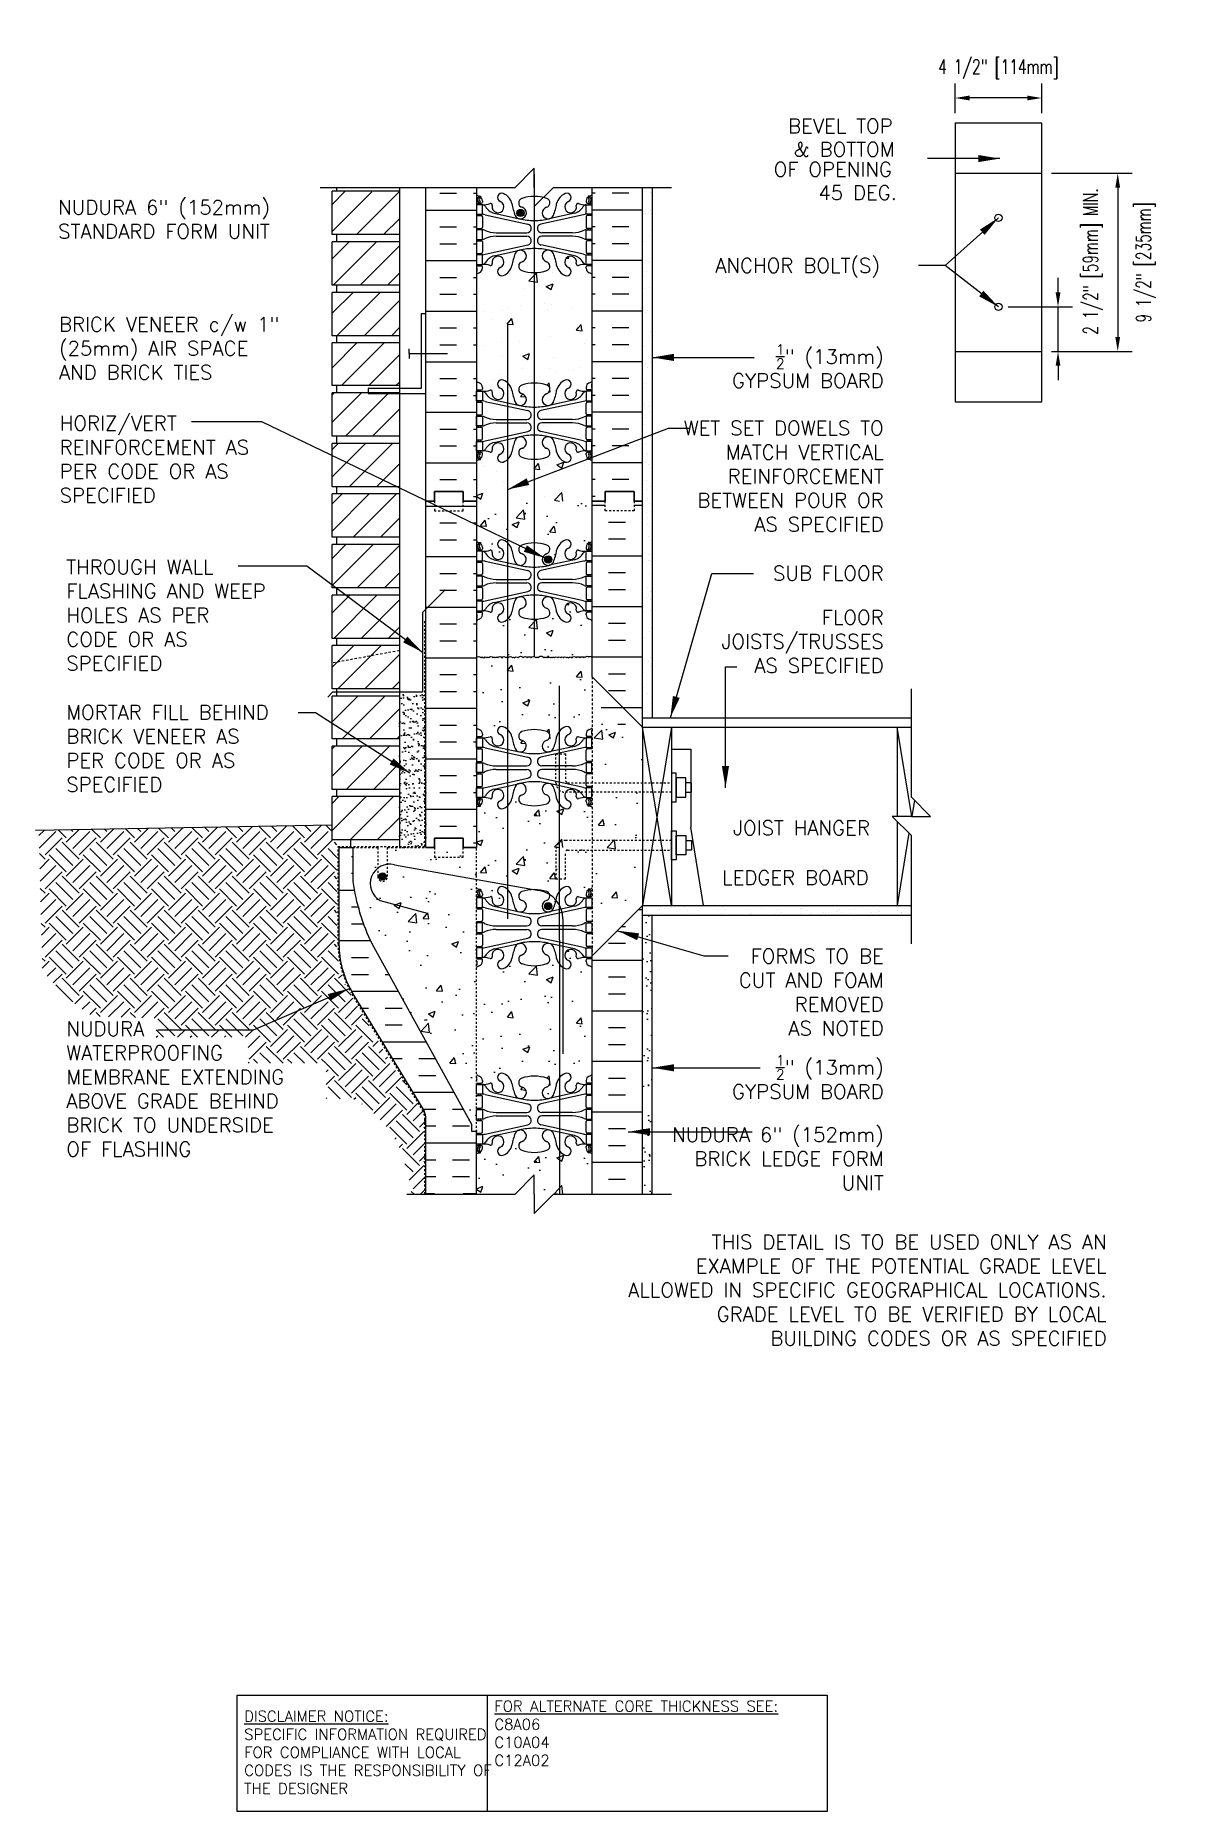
# Model space of a CAD drawing. Header units: inches. Extents: x 33.7 to 93.1, y -32.4 to 59.8.
import ezdxf
from ezdxf.enums import TextEntityAlignment as Align

# ---------------------------------------------------------------- set-up
doc = ezdxf.new("R2010")
doc.units = ezdxf.units.IN
doc.header["$LTSCALE"] = 0.5
doc.header["$MEASUREMENT"] = 0
for name, pattern in [('DASHED2', [0.375, 0.25, -0.125]), ('DASHEDX2', [1.5, 1, -0.5]), ('HIDDEN2', [0.1875, 0.125, -0.0625])]:
    doc.linetypes.add(name, pattern=pattern)
for name, color, linetype in [('HATCH', 12, 'Continuous'), ('Hidden2', 12, 'HIDDEN2'), ('LINE15', 9, 'Continuous'), ('LINE18', 9, 'Continuous'), ('line25', 2, 'Continuous'), ('LINE3', 3, 'Continuous'), ('LINE50', 5, 'Continuous'), ('LINE9', 9, 'Continuous'), ('TEXT', 4, 'Continuous'), ('Web_Edge', 9, 'Continuous')]:
    doc.layers.add(name, color=color, linetype=linetype)
doc.styles.add('DIM', font='romans.shx', dxfattribs={"width": 0.7})
doc.styles.add('ROMANS', font='romans.shx', dxfattribs={"height": 1.125})
doc.styles.get("Standard").update_dxf_attribs({"font": 'romans.shx', "height": 1.125})
doc.dimstyles.new('ext_12', dxfattribs={"dimscale": 12, "dimtxt": 0.09375, "dimasz": 0.09375, "dimexe": 0.09375, "dimexo": 0.0625, "dimgap": 0.0625, "dimtad": 1, "dimdec": 1, "dimzin": 3, "dimdsep": 46, "dimlunit": 4, "dimtxsty": 'DIM', "dimcen": 0.09, "dimdle": 0.09375, "dimclrt": 4, "dimadec": 0, "dimazin": 0, "dimtfac": 1, "dimtdec": 1, "dimtmove": 2, "dimatfit": 3, "dimfxl": 0, "dimfrac": 2, "dimtolj": 1, "dimtzin": 0, "dimarcsym": 0})
doc.dimstyles.new('ext_8', dxfattribs={"dimscale": 8, "dimtxt": 0.09375, "dimasz": 0.09375, "dimexe": 0.09375, "dimexo": 0.0625, "dimgap": 0.0625, "dimtad": 1, "dimdec": 1, "dimzin": 3, "dimdsep": 46, "dimlunit": 4, "dimtxsty": 'DIM', "dimcen": 0.09, "dimdle": 0.09375, "dimclrt": 4, "dimadec": 0, "dimazin": 0, "dimtfac": 1, "dimtdec": 1, "dimtmove": 2, "dimatfit": 3, "dimfxl": 0, "dimfrac": 2, "dimtolj": 1, "dimtzin": 0, "dimarcsym": 0})

msp = doc.modelspace()

# ---------------------------------------------------------------- texts
at = {"layer": 'TEXT', "style": 'ROMANS'}
for s, p in [(' BEVEL TOP', (72.262, 55.129)), (' & BOTTOM', (72.548, 53.915)), (' OF OPENING', (71.512, 52.878)), (' 45 DEG.', (73.834, 51.664)), (' ANCHOR BOLT(S)', (68.484, 47.887)), (' JOIST HANGER', (69.406, 18.677)), (' LEDGER BOARD', (68.833, 16.086))]:
    msp.add_text(s, height=0.75, dxfattribs=at).set_placement(p, align=Align.MIDDLE_LEFT)
at = {"layer": 'TEXT', "char_height": 0.75, "style": 'ROMANS'}
for s, insert, width, attachment_point in [('NUDURA 6" (152mm) STANDARD FORM UNIT', (34.87, 49.284), 12.801, 7), ('BRICK VENEER c/w 1" (25mm) AIR SPACE AND BRICK TIES', (34.911, 41.957), 12.801, 7), ('\\A1;{\\H0.7x;\\S1/2;}" (13mm) GYPSUM BOARD', (77.74, 42.654), 9.52479, 6), ('HORIZ/VERT REINFORCEMENT AS PER CODE OR AS SPECIFIED', (34.951, 35.572), 11.00703, 7), ('\\A1;WET SET DOWELS TO MATCH VERTICAL REINFORCEMENT {\\A0;BETWEEN POUR OR AS SPECIFIED}', (77.74, 36.94), 11.43486, 6), ('THROUGH WALL FLASHING AND WEEP HOLES AS PER CODE OR AS SPECIFIED', (35.293, 29.724), 11.43486, 4), ('\\A1;{\\H1x;SUB FLOOR}', (77.74, 31.904), 11.43486, 6), ('\\A1;FLOOR JOISTS/TRUSSES \\PAS SPECIFIED', (77.74, 28.358), 11.43486, 6), ('MORTAR FILL BEHIND BRICK VENEER AS PER CODE OR AS SPECIFIED', (35.293, 22.804), 12.12342, 4), ('FORMS TO BE \\PCUT AND FOAM REMOVED \\PAS NOTED', (77.74, 10.14), 11.43486, 6), ('NUDURA \\PWATERPROOFING MEMBRANE EXTENDING ABOVE GRADE BEHIND BRICK TO UNDERSIDE OF FLASHING', (35.293, 5.116), 13.13147, 4), ('\\A1;{\\H0.7x;\\S1/2;}" (13mm) GYPSUM BOARD', (77.74, 5.735), 9.51133, 6), ('\\A1;NUDURA 6" (152mm) BRICK LEDGE FORM UNIT', (77.74, 1.491), 12.01823, 6), ('\\A1;THIS DETAIL IS TO BE USED ONLY AS AN EXAMPLE OF THE POTENTIAL GRADE LEVEL ALLOWED IN SPECIFIC GEOGRAPHICAL LOCATIONS. GRADE LEVEL TO BE VERIFIED BY LOCAL BUILDING CODES OR AS SPECIFIED', (89.312, -5.331), 27.16052, 6)]:
    msp.add_mtext(s, dxfattribs=dict(at, insert=insert, width=width, attachment_point=attachment_point))
at = {"layer": 'TEXT', "char_height": 0.5625, "attachment_point": 4}
for s, insert, width in [('{\\LFOR ALTERNATE CORE THICKNESS SEE:\\P}C8A06\\PC10A04\\PC12A02', (57.524, -28.349), 23.33295), ('{\\LDISCLAIMER NOTICE:}\\PSPECIFIC INFORMATION REQUIRED FOR COMPLIANCE WITH LOCAL CODES IS THE RESPONSIBILITY OF THE DESIGNER', (44.532, -29.339), 14.00235)]:
    msp.add_mtext(s, dxfattribs=dict(at, insert=insert, width=width))

# ---------------------------------------------------------------- blocks, each defined once
blk = doc.blocks.new('*D3')
at = {"layer": 'Defpoints', "color": 0}
for p in [(83.698, 45.739), (86.793, 45.739), (85.948, 43.426)]:
    blk.add_point(p, dxfattribs=at)
at = {"layer": 'TEXT', "color": 0, "lineweight": -2}
for p, q in [((86.793, 46.489), (86.793, 47.239)), ((84.198, 45.739), (87.543, 45.739)), ((86.793, 43.426), (86.793, 45.739)), ((86.448, 43.426), (87.543, 43.426)), ((86.793, 42.676), (86.793, 41.926))]:
    blk.add_line(p, q, dxfattribs=at)
at = {"layer": 'TEXT', "color": 0}
for points in [[(86.668, 46.489), (86.918, 46.489), (86.793, 45.739)], [(86.668, 42.676), (86.918, 42.676), (86.793, 43.426)]]:
    blk.add_solid(points, dxfattribs=at)
at = {"layer": 'TEXT', "color": 4, "insert": (88.607, 48.097), "char_height": 0.75, "attachment_point": 5, "rotation": 90, "style": 'DIM'}
blk.add_mtext('\\A1;2 1/2" [59mm] MIN.', dxfattribs=at)
blk = doc.blocks.new('*D4')
at = {"layer": 'Defpoints', "color": 0}
for p in [(85.948, 52.676), (85.948, 43.426), (89.892, 43.426)]:
    blk.add_point(p, dxfattribs=at)
at = {"layer": 'TEXT', "color": 0, "lineweight": -2}
for p, q in [((86.448, 52.676), (90.642, 52.676)), ((89.892, 51.926), (89.892, 44.176)), ((86.448, 43.426), (90.642, 43.426))]:
    blk.add_line(p, q, dxfattribs=at)
at = {"layer": 'TEXT', "color": 0}
for points in [[(89.767, 51.926), (90.017, 51.926), (89.892, 52.676)], [(89.767, 44.176), (90.017, 44.176), (89.892, 43.426)]]:
    blk.add_solid(points, dxfattribs=at)
at = {"layer": 'TEXT', "color": 4, "insert": (91.355, 48.051), "char_height": 0.75, "attachment_point": 5, "rotation": 90, "style": 'DIM'}
blk.add_mtext('\\A1;9 1/2" [235mm]', dxfattribs=at)
blk = doc.blocks.new('*D5')
at = {"layer": 'Defpoints', "color": 0}
for p in [(81.448, 56.586), (81.448, 55.301), (85.948, 55.301)]:
    blk.add_point(p, dxfattribs=at)
at = {"layer": 'TEXT', "color": 0, "lineweight": -2}
for p, q in [((81.448, 55.801), (81.448, 57.336)), ((85.948, 55.801), (85.948, 57.336)), ((85.198, 56.586), (82.198, 56.586))]:
    blk.add_line(p, q, dxfattribs=at)
at = {"layer": 'TEXT', "color": 0}
for points in [[(82.198, 56.711), (82.198, 56.461), (81.448, 56.586)], [(85.198, 56.711), (85.198, 56.461), (85.948, 56.586)]]:
    blk.add_solid(points, dxfattribs=at)
at = {"layer": 'TEXT', "color": 4, "insert": (83.698, 58.086), "char_height": 0.75, "attachment_point": 5, "style": 'DIM'}
blk.add_mtext('\\A1;4 1/2" [114mm]', dxfattribs=at)
blk = doc.blocks.new('6 web')
at = {"layer": 'Web_Edge'}
for p, q in [((-3, 6.566), (-2.958, 6.566)), ((-3, 6.466), (-2.752, 6.466)), ((-2.89, 6.845), (-2.8, 6.845)), ((-2.89, 6.466), (-2.89, 6.396)), ((-2.8, 6.845), (-2.8, 6.803)), ((-2.8, 6.466), (-2.8, 6.396)), ((-2.69, 6.596), (-2.69, 6.529)), ((2.69, 6.596), (2.69, 6.529)), ((3, 6.466), (2.752, 6.466)), ((2.89, 6.845), (2.8, 6.845)), ((2.8, 6.845), (2.8, 6.803)), ((2.8, 6.466), (2.8, 6.396)), ((2.89, 6.466), (2.89, 6.396)), ((3, 6.566), (2.958, 6.566)), ((-3, 5.826), (-2.752, 5.826)), ((-2.89, 5.896), (-2.89, 5.826)), ((-2.8, 5.896), (-2.8, 5.826)), ((-2.69, 5.764), (-2.69, 5.229)), ((-2.551, 5.872), (-0.34, 5.391)), ((-2.09, 5.955), (-0.768, 5.665)), ((2.551, 5.872), (0.34, 5.391)), ((2.09, 5.955), (0.768, 5.665)), ((2.69, 5.764), (2.69, 5.229)), ((3, 5.826), (2.752, 5.826)), ((2.8, 5.896), (2.8, 5.826)), ((2.89, 5.896), (2.89, 5.826)), ((-3, 5.166), (-2.752, 5.166)), ((-2.89, 5.166), (-2.89, 5.096)), ((-2.8, 5.166), (-2.8, 5.096)), ((-1.985, 4.936), (-0.389, 4.936)), ((-1.985, 4.756), (-0.389, 4.756)), ((1.985, 4.936), (0.389, 4.936)), ((1.985, 4.756), (0.389, 4.756)), ((3, 5.166), (2.752, 5.166)), ((2.8, 5.166), (2.8, 5.096)), ((2.89, 5.166), (2.89, 5.096)), ((-3, 4.526), (-2.752, 4.526)), ((-3, 3.866), (-2.752, 3.866)), ((-2.89, 4.596), (-2.89, 4.526)), ((-2.89, 3.866), (-2.89, 3.796)), ((-2.8, 4.596), (-2.8, 4.526)), ((-2.8, 3.866), (-2.8, 3.796)), ((-2.69, 4.464), (-2.69, 3.929)), ((-2.551, 3.82), (-0.34, 4.302)), ((-2.09, 3.737), (-0.768, 4.028)), ((2.551, 3.82), (0.34, 4.302)), ((2.09, 3.737), (0.768, 4.028)), ((2.69, 4.464), (2.69, 3.929)), ((3, 4.526), (2.752, 4.526)), ((3, 3.866), (2.752, 3.866)), ((2.8, 4.596), (2.8, 4.526)), ((2.8, 3.866), (2.8, 3.796)), ((2.89, 4.596), (2.89, 4.526)), ((2.89, 3.866), (2.89, 3.796)), ((-3, 3.226), (-2.752, 3.226)), ((-2.99, 3.106), (-2.99, 2.92)), ((-2.89, 3.296), (-2.89, 3.226)), ((-2.8, 3.296), (-2.8, 3.226)), ((-2.69, 3.096), (-2.69, 3.164)), ((2.69, 3.096), (2.69, 3.164)), ((3, 3.226), (2.752, 3.226)), ((2.8, 3.296), (2.8, 3.226)), ((2.89, 3.296), (2.89, 3.226)), ((2.99, 3.106), (2.99, 2.92)), ((-3, -3.226), (-2.752, -3.226)), ((-2.99, -3.106), (-2.99, -2.92)), ((-2.89, -3.296), (-2.89, -3.226)), ((-2.8, -3.296), (-2.8, -3.226)), ((-2.69, -3.096), (-2.69, -3.164)), ((2.69, -3.096), (2.69, -3.164)), ((3, -3.226), (2.752, -3.226)), ((2.8, -3.296), (2.8, -3.226)), ((2.89, -3.296), (2.89, -3.226)), ((2.99, -3.106), (2.99, -2.92)), ((-3, -3.866), (-2.752, -3.866)), ((-3, -4.526), (-2.752, -4.526)), ((-2.89, -3.866), (-2.89, -3.796)), ((-2.89, -4.596), (-2.89, -4.526)), ((-2.8, -3.866), (-2.8, -3.796)), ((-2.8, -4.596), (-2.8, -4.526)), ((-2.69, -4.464), (-2.69, -3.929)), ((-2.551, -3.82), (-0.34, -4.302)), ((-2.09, -3.737), (-0.768, -4.028)), ((2.551, -3.82), (0.34, -4.302)), ((2.09, -3.737), (0.768, -4.028)), ((2.69, -4.464), (2.69, -3.929)), ((3, -3.866), (2.752, -3.866)), ((3, -4.526), (2.752, -4.526)), ((2.8, -3.866), (2.8, -3.796)), ((2.8, -4.596), (2.8, -4.526)), ((2.89, -3.866), (2.89, -3.796)), ((2.89, -4.596), (2.89, -4.526)), ((-3, -5.166), (-2.752, -5.166)), ((-2.89, -5.166), (-2.89, -5.096)), ((-2.8, -5.166), (-2.8, -5.096)), ((-2.69, -5.764), (-2.69, -5.229)), ((-2.551, -5.872), (-0.34, -5.391)), ((-1.985, -4.756), (-0.389, -4.756)), ((-1.985, -4.936), (-0.389, -4.936)), ((2.551, -5.872), (0.34, -5.391)), ((1.985, -4.756), (0.389, -4.756)), ((1.985, -4.936), (0.389, -4.936)), ((2.69, -5.764), (2.69, -5.229)), ((3, -5.166), (2.752, -5.166)), ((2.8, -5.166), (2.8, -5.096)), ((2.89, -5.166), (2.89, -5.096)), ((-3, -5.826), (-2.752, -5.826)), ((-2.89, -5.896), (-2.89, -5.826)), ((-2.89, -6.466), (-2.89, -6.396)), ((-2.8, -5.896), (-2.8, -5.826)), ((-2.8, -6.466), (-2.8, -6.396)), ((-2.09, -5.955), (-0.768, -5.665)), ((2.09, -5.955), (0.768, -5.665)), ((3, -5.826), (2.752, -5.826)), ((2.8, -5.896), (2.8, -5.826)), ((2.8, -6.466), (2.8, -6.396)), ((2.89, -5.896), (2.89, -5.826)), ((2.89, -6.466), (2.89, -6.396)), ((-3, -6.466), (-2.752, -6.466)), ((-3, -6.566), (-2.958, -6.566)), ((-2.89, -6.845), (-2.8, -6.845)), ((-2.8, -6.845), (-2.8, -6.803)), ((-2.69, -6.596), (-2.69, -6.529)), ((2.69, -6.596), (2.69, -6.529)), ((3, -6.466), (2.752, -6.466)), ((2.8, -6.845), (2.8, -6.803)), ((2.89, -6.845), (2.8, -6.845)), ((3, -6.566), (2.958, -6.566))]:
    blk.add_line(p, q, dxfattribs=at)
for points in [[(-2.995, 5.896), (-2.695, 5.896), (-2.695, 6.396), (-2.995, 6.396)], [(2.995, 5.896), (2.695, 5.896), (2.695, 6.396), (2.995, 6.396)], [(-2.995, 4.596), (-2.695, 4.596), (-2.695, 5.096), (-2.995, 5.096)], [(2.995, 4.596), (2.695, 4.596), (2.695, 5.096), (2.995, 5.096)], [(-2.995, 3.296), (-2.695, 3.296), (-2.695, 3.796), (-2.995, 3.796)], [(2.995, 3.296), (2.695, 3.296), (2.695, 3.796), (2.995, 3.796)], [(-2.995, -3.296), (-2.695, -3.296), (-2.695, -3.796), (-2.995, -3.796)], [(2.995, -3.296), (2.695, -3.296), (2.695, -3.796), (2.995, -3.796)], [(-2.995, -4.596), (-2.695, -4.596), (-2.695, -5.096), (-2.995, -5.096)], [(2.995, -4.596), (2.695, -4.596), (2.695, -5.096), (2.995, -5.096)], [(-2.995, -5.896), (-2.695, -5.896), (-2.695, -6.396), (-2.995, -6.396)], [(2.995, -5.896), (2.695, -5.896), (2.695, -6.396), (2.995, -6.396)]]:
    blk.add_lwpolyline(points, close=True, dxfattribs=at)
for centre, radius, start, end in [((-2.69, 7.303), 0.5, 231.68334, 250.52878), ((-2.69, 7.303), 0.6, 238.89067, 245.07477), ((-2.958, 6.586), 0.02, 270, 14.15407), ((-2.696, 6.651), 0.25, 140.11451, 222.46087), ((-2.951, 6.741), 0.02, 340.7916, 65.07477), ((-2.854, 6.782), 0.045, 319.1879, 141.448), ((-2.848, 6.512), 0.045, 222.46087, 42.46087), ((-2.94, 6.596), 0.25, 0, 70.52878), ((-2.696, 6.651), 0.16, 140.00008, 222.46087), ((-2.752, 6.529), 0.0625, 270, 0), ((-2.269, 6.369), 0.09, 346.67951, 108.86514), ((-1.885, 6.278), 0.305, 166.67951, 68.19625), ((-1.69, 6.766), 0.22, 68.19625, 248.19625), ((-1.885, 6.278), 0.745, 13.26522, 68.19625), ((-0.571, 6.49), 0.24, 108.92296, 254.27465), ((0, 4.825), 2, 90, 108.92296), ((0, 4.825), 2, 71.07704, 90), ((0.571, 6.49), 0.24, 285.72535, 71.07704), ((1.885, 6.278), 0.745, 111.80375, 166.73478), ((1.885, 6.278), 0.305, 111.80375, 13.32049), ((1.69, 6.766), 0.22, 291.80375, 111.80375), ((2.269, 6.369), 0.09, 71.13486, 193.32049), ((2.94, 6.596), 0.25, 109.47122, 180), ((2.752, 6.529), 0.0625, 180, 270), ((2.848, 6.512), 0.045, 137.53913, 317.53913), ((2.854, 6.782), 0.045, 38.552, 220.8121), ((2.696, 6.651), 0.16, 317.53913, 39.99992), ((2.69, 7.303), 0.5, 289.47122, 308.31666), ((2.696, 6.651), 0.25, 317.53913, 39.88549), ((2.951, 6.741), 0.02, 114.92523, 199.2084), ((2.958, 6.586), 0.02, 165.84593, 270), ((2.69, 7.303), 0.6, 294.92523, 301.10933), ((-2.752, 5.764), 0.0625, 0, 90), ((-2.639, 7.395), 1, 266.78787, 289.9067), ((-2.738, 6.15), 0.25, 37.27766, 80.0823), ((-2.786, 4.9), 1, 76.42909, 84.79907), ((-1.891, 6.678), 0.75, 210.15498, 254.58381), ((1.803, 6.92), 3, 189.02727, 201.19839), ((-0.718, 5.966), 0.305, 205.37817, 74.27465), ((0, 8.932), 3.356, 256.76915, 270), ((0, 8.932), 3.356, 270, 283.23085), ((0.718, 5.966), 0.305, 105.72535, 334.62183), ((-1.803, 6.92), 3, 338.80161, 350.97273), ((1.891, 6.678), 0.75, 285.41619, 329.84502), ((2.639, 7.395), 1, 250.0933, 273.21213), ((2.738, 6.15), 0.25, 99.9177, 142.72234), ((2.786, 4.9), 1, 95.20093, 103.57091), ((2.752, 5.764), 0.0625, 90, 180), ((-2.752, 5.229), 0.0625, 270, 0), ((-2.699, 4.877), 0.219, 60.49375, 88.91995), ((-2.699, 4.815), 0.219, 271.08005, 299.50625), ((-2.699, 4.815), 0.219, 271.08005, 299.50625), ((-1.955, 6.536), 1.6, 246.56734, 268.92028), ((-1.955, 3.156), 1.6, 91.07972, 113.43266), ((-1.955, 3.156), 1.6, 91.07972, 113.43266), ((-0.389, 5.166), 0.23, 270, 77.60551), ((-0.389, 4.526), 0.23, 282.39449, 90), ((0.389, 5.166), 0.23, 102.39449, 270), ((0.389, 4.526), 0.23, 90, 257.60551), ((1.955, 6.536), 1.6, 271.07972, 293.43266), ((1.955, 3.156), 1.6, 66.56734, 88.92028), ((1.955, 3.156), 1.6, 66.56734, 88.92028), ((2.699, 4.877), 0.219, 91.08005, 119.50625), ((2.699, 4.815), 0.219, 240.49375, 268.91995), ((2.699, 4.815), 0.219, 240.49375, 268.91995), ((2.752, 5.229), 0.0625, 180, 270), ((-2.752, 4.464), 0.0625, 0, 90), ((-2.752, 3.929), 0.0625, 270, 0), ((-2.786, 4.792), 1, 275.20093, 283.57091), ((-1.891, 3.014), 0.75, 105.41619, 149.84502), ((-1.885, 3.414), 0.305, 291.80375, 193.32049), ((1.803, 2.773), 3, 158.80161, 170.97273), ((-0.718, 3.727), 0.305, 285.72535, 154.62183), ((0, 0.761), 3.356, 90, 103.23085), ((0, 0.761), 3.356, 76.76915, 90), ((0.718, 3.727), 0.305, 25.37817, 254.27465), ((-1.803, 2.773), 3, 9.02727, 21.19839), ((1.885, 3.414), 0.305, 346.67951, 248.19625), ((1.891, 3.014), 0.75, 30.15498, 74.58381), ((2.786, 4.792), 1, 256.42909, 264.79907), ((2.752, 4.464), 0.0625, 90, 180), ((2.752, 3.929), 0.0625, 180, 270), ((-3.01, 3.106), 0.02, 0, 60.01198), ((-3.01, 2.92), 0.02, 301.07295, 0), ((-2.69, 2.389), 0.6, 121.07295, 121.10933), ((-2.69, 2.389), 0.5, 109.47122, 128.31666), ((-2.94, 3.096), 0.25, 289.47122, 360), ((-2.752, 3.164), 0.0625, 360, 90), ((-2.738, 3.542), 0.25, 279.9177, 322.72234), ((-2.639, 2.298), 1, 70.0933, 93.21213), ((-2.269, 3.323), 0.09, 251.13486, 13.32049), ((-1.69, 2.927), 0.22, 111.80375, 291.80375), ((-1.885, 3.414), 0.745, 291.80375, 346.73478), ((-0.571, 3.202), 0.24, 105.72535, 251.07704), ((0, 4.867), 2, 251.07704, 270), ((0, 4.867), 2, 270, 288.92296), ((0.571, 3.202), 0.24, 288.92296, 74.27465), ((1.885, 3.414), 0.745, 193.26522, 248.19625), ((1.69, 2.927), 0.22, 248.19625, 68.19625), ((2.269, 3.323), 0.09, 166.67951, 288.86514), ((2.639, 2.298), 1, 86.78787, 109.9067), ((2.738, 3.542), 0.25, 217.27766, 260.0823), ((2.752, 3.164), 0.0625, 90, 180), ((2.94, 3.096), 0.25, 180, 250.52878), ((2.69, 2.389), 0.5, 51.68334, 70.52878), ((3.01, 3.106), 0.02, 119.98802, 180), ((3.01, 2.92), 0.02, 180, 238.92705), ((2.69, 2.389), 0.6, 58.89067, 58.92705), ((-1.69, -2.927), 0.22, 68.19625, 248.19625), ((-1.885, -3.414), 0.745, 13.26522, 68.19625), ((1.885, -3.414), 0.745, 111.80375, 166.73478), ((1.69, -2.927), 0.22, 291.80375, 111.80375), ((-2.69, -2.389), 0.5, 231.68334, 250.52878), ((-2.69, -2.389), 0.6, 238.89067, 238.92705), ((-3.01, -2.92), 0.02, 360, 58.92705), ((-3.01, -3.106), 0.02, 299.98802, 360), ((-2.94, -3.096), 0.25, 0, 70.52878), ((-2.752, -3.164), 0.0625, 270, 0), ((-2.639, -2.298), 1, 266.78787, 289.9067), ((-2.738, -3.542), 0.25, 37.27766, 80.0823), ((-1.891, -3.014), 0.75, 210.15498, 254.58381), ((-2.269, -3.323), 0.09, 346.67951, 108.86514), ((-1.885, -3.414), 0.305, 166.67951, 68.19625), ((1.803, -2.773), 3, 189.02727, 201.19839), ((-0.718, -3.727), 0.305, 205.37817, 74.27465), ((-0.571, -3.202), 0.24, 108.92296, 254.27465), ((0, -4.867), 2, 90, 108.92296), ((0, -4.867), 2, 71.07704, 90), ((0.718, -3.727), 0.305, 105.72535, 334.62183), ((0.571, -3.202), 0.24, 285.72535, 71.07704), ((-1.803, -2.773), 3, 338.80161, 350.97273), ((1.885, -3.414), 0.305, 111.80375, 13.32049), ((1.891, -3.014), 0.75, 285.41619, 329.84502), ((2.269, -3.323), 0.09, 71.13486, 193.32049), ((2.639, -2.298), 1, 250.0933, 273.21213), ((2.738, -3.542), 0.25, 99.9177, 142.72234), ((2.94, -3.096), 0.25, 109.47122, 180), ((2.752, -3.164), 0.0625, 180, 270), ((2.69, -2.389), 0.5, 289.47122, 308.31666), ((3.01, -2.92), 0.02, 121.07295, 180), ((3.01, -3.106), 0.02, 180, 240.01198), ((2.69, -2.389), 0.6, 301.07295, 301.10933), ((-2.752, -3.929), 0.0625, 0, 90), ((-2.752, -4.464), 0.0625, 270, 0), ((-2.786, -4.792), 1, 76.42909, 84.79907), ((-2.699, -4.815), 0.219, 60.49375, 88.91995), ((-2.699, -4.815), 0.219, 60.49375, 88.91995), ((0, -0.761), 3.356, 256.76915, 270), ((-0.389, -4.526), 0.23, 270, 77.60551), ((0, -0.761), 3.356, 270, 283.23085), ((0.389, -4.526), 0.23, 102.39449, 270), ((2.786, -4.792), 1, 95.20093, 103.57091), ((2.699, -4.815), 0.219, 91.08005, 119.50625), ((2.699, -4.815), 0.219, 91.08005, 119.50625), ((2.752, -3.929), 0.0625, 90, 180), ((2.752, -4.464), 0.0625, 180, 270), ((-2.752, -5.229), 0.0625, 0, 90), ((-2.699, -4.877), 0.219, 271.08005, 299.50625), ((-1.955, -3.156), 1.6, 246.56734, 268.92028), ((-1.955, -3.156), 1.6, 246.56734, 268.92028), ((-1.955, -6.536), 1.6, 91.07972, 113.43266), ((-0.389, -5.166), 0.23, 282.39449, 90), ((0.389, -5.166), 0.23, 90, 257.60551), ((1.955, -3.156), 1.6, 271.07972, 293.43266), ((1.955, -3.156), 1.6, 271.07972, 293.43266), ((1.955, -6.536), 1.6, 66.56734, 88.92028), ((2.699, -4.877), 0.219, 240.49375, 268.91995), ((2.752, -5.229), 0.0625, 90, 180), ((-2.752, -5.764), 0.0625, 270, 0), ((-2.786, -4.9), 1, 275.20093, 283.57091), ((-2.738, -6.15), 0.25, 279.9177, 322.72234), ((-2.639, -7.395), 1, 70.0933, 93.21213), ((-1.891, -6.678), 0.75, 105.41619, 149.84502), ((-2.269, -6.369), 0.09, 251.13486, 13.32049), ((-1.885, -6.278), 0.305, 291.80375, 193.32049), ((-1.885, -6.278), 0.745, 291.80375, 346.73478), ((1.803, -6.92), 3, 158.80161, 170.97273), ((-0.718, -5.966), 0.305, 285.72535, 154.62183), ((-0.571, -6.49), 0.24, 105.72535, 251.07704), ((0, -8.932), 3.356, 90, 103.23085), ((0, -8.932), 3.356, 76.76915, 90), ((0.718, -5.966), 0.305, 25.37817, 254.27465), ((0.571, -6.49), 0.24, 288.92296, 74.27465), ((-1.803, -6.92), 3, 9.02727, 21.19839), ((1.885, -6.278), 0.745, 193.26522, 248.19625), ((1.885, -6.278), 0.305, 346.67951, 248.19625), ((1.891, -6.678), 0.75, 30.15498, 74.58381), ((2.269, -6.369), 0.09, 166.67951, 288.86514), ((2.639, -7.395), 1, 86.78787, 109.9067), ((2.738, -6.15), 0.25, 217.27766, 260.0823), ((2.786, -4.9), 1, 256.42909, 264.79907), ((2.752, -5.764), 0.0625, 180, 270), ((-2.69, -7.303), 0.6, 114.92523, 121.10933), ((-2.69, -7.303), 0.5, 109.47122, 128.31666), ((-2.958, -6.586), 0.02, 345.84593, 90), ((-2.696, -6.651), 0.25, 137.53913, 219.88549), ((-2.951, -6.741), 0.02, 294.92523, 19.2084), ((-2.854, -6.782), 0.045, 218.552, 40.8121), ((-2.848, -6.512), 0.045, 317.53913, 137.53913), ((-2.94, -6.596), 0.25, 289.47122, 360), ((-2.696, -6.651), 0.16, 137.53913, 219.99992), ((-2.752, -6.529), 0.0625, 360, 90), ((-1.69, -6.766), 0.22, 111.80375, 291.80375), ((0, -4.825), 2, 251.07704, 270), ((0, -4.825), 2, 270, 288.92296), ((1.69, -6.766), 0.22, 248.19625, 68.19625), ((2.752, -6.529), 0.0625, 90, 180), ((2.94, -6.596), 0.25, 180, 250.52878), ((2.848, -6.512), 0.045, 42.46087, 222.46087), ((2.854, -6.782), 0.045, 139.1879, 321.448), ((2.696, -6.651), 0.16, 320.00008, 42.46087), ((2.69, -7.303), 0.5, 51.68334, 70.52878), ((2.696, -6.651), 0.25, 320.11451, 42.46087), ((2.951, -6.741), 0.02, 160.7916, 245.07477), ((2.958, -6.586), 0.02, 90, 194.15407), ((2.69, -7.303), 0.6, 58.89067, 65.07477)]:
    blk.add_arc(centre, radius, start, end, dxfattribs=at)

# ---------------------------------------------------------------- dimensions: what is measured, and where the dimension line sits
at = {"layer": 'TEXT'}
dim = msp.add_linear_dim(base=(81.448, 56.586), p1=(85.948, 55.301), p2=(81.448, 55.301), dimstyle='ext_8', dxfattribs=at)
dim.commit()
dim.dimension.update_dxf_attribs({"geometry": '*D5', "text_midpoint": (83.698, 58.086), "dimtype": 160})
dim = msp.add_linear_dim(base=(89.891724905, 43.426421588), p1=(85.94796511, 52.676421588), p2=(85.94796511, 43.426421588), angle=90, dimstyle='ext_8', dxfattribs=at)
dim.commit()
dim.dimension.update_dxf_attribs({"geometry": '*D4', "text_midpoint": (91.354885701, 48.051421588), "dimtype": 160})
dim = msp.add_linear_dim(base=(86.793, 45.739), p1=(85.948, 43.426), p2=(83.698, 45.739), angle=90, text='<> MIN.', dimstyle='ext_8', dxfattribs=at)
dim.commit()
dim.dimension.update_dxf_attribs({"geometry": '*D3', "text_midpoint": (88.607, 48.097), "dimtype": 160})

# ---------------------------------------------------------------- hatches: boundary and pattern name
at = {"layer": 'HATCH'}
h = msp.add_hatch(dxfattribs=at)
h.set_pattern_fill('INSUL', color=256, scale=7, style=0)
h.set_pattern_definition([(0, (-2869.565, -379.3603), (0, 2.625), []), (0, (-2869.565, -378.4853), (0, 2.625), [0.875, -0.875]), (0, (-2869.565, -377.6103), (0, 2.625), [0.875, -0.875])])
h.paths.add_polyline_path([(53.972, 17.649), (54.409, 17.649), (54.409, 18.149), (55.909, 18.149), (55.909, 17.649), (56.597, 17.649), (56.597, 35.649), (55.909, 35.649), (55.909, 36.149), (54.409, 36.149), (54.409, 35.649), (53.972, 35.649)])
h = msp.add_hatch(dxfattribs=at)
h.set_pattern_fill('AR-CONC', color=256, scale=0.5, style=0)
h.set_pattern_definition([(50, (-2869.565, -379.3603), (3.586301, -0.3137607), [0.375, -4.125]), (355, (-2869.565, -379.3603), (-0.6937567, 3.7609607), [0.3, -3.3]), (100.4514, (-2869.2662, -379.3864), (2.892547, 3.4471977), [0.318701, -3.5057106]), (46.1842, (-2869.565, -378.3603), (5.336205, -0.827595), [0.5625, -6.1875]), (96.6356, (-2869.1204, -378.429), (4.6733135, 4.870589), [0.478051, -5.258565]), (351.1842, (-2869.565, -378.36), (4.67331, 4.870593), [0.45, -4.95]), (21, (-2869.065, -378.6103), (2.9845353, -2.0130945), [0.375, -4.125]), (326, (-2869.065, -378.6103), (1.2165767, 3.62575), [0.3, -3.3]), (71.4514, (-2868.8163, -378.778), (4.201113, 1.6126525), [0.318701, -3.5057106]), (37.5, (-2869.565, -379.3603), (0.0607993, 1.66446927), [0, -3.26, 0, -3.35, 0, -3.3125]), (7.5, (-2869.565, -379.3603), (1.3153477, 1.9720586), [0, -1.91, 0, -3.185, 0, -1.2625]), (327.5, (-2870.68, -379.3603), (2.6691122, -0.11277436), [0, -1.25, 0, -3.9, 0, -5.175]), (317.5, (-2871.18, -379.3603), (2.9159308, 0.500525), [0, -1.625, 0, -2.59, 0, -3.675])])
h.paths.add_polyline_path([(59.597, 33.475, -0.082755), (60.245, 33.367, -0.735593), (60.232, 32.909, 0.955472), (60.371, 32.315), (60.39, 32.319, 0.223253), (60.591, 32.484, 0.053157), (60.756, 33.098, -0.24438), (61.205, 33.619, -1), (61.368, 33.211, 2.182095), (61.778, 32.998, -0.601435), (61.898, 33.103, 0.10046), (62.292, 33.045), (62.397, 33.045), (62.397, 33.115), (62.349, 33.115, -0.414214), (62.287, 33.178), (62.287, 33.245, -0.249069), (62.397, 33.453), (62.397, 33.494), (62.487, 33.494, 0.064398), (62.597, 33.56), (62.597, 35.649), (56.597, 35.649), (56.597, 33.56, 0.064398), (56.707, 33.494), (56.797, 33.494), (56.797, 33.453, -0.249069), (56.907, 33.245), (56.907, 33.178, -0.414214), (56.844, 33.115), (56.797, 33.115), (56.797, 33.045), (56.902, 33.045, 0.10046), (57.295, 33.103, -0.601435), (57.415, 32.998, 2.182095), (57.825, 33.211, -1), (57.988, 33.619, -0.24438), (58.437, 33.098, 0.053157), (58.602, 32.484, 0.223253), (58.803, 32.319), (58.822, 32.315, 0.955472), (58.961, 32.909, -0.735593), (58.948, 33.367, -0.082755)])
h.paths.add_polyline_path([(62.597, 26.649), (62.597, 29.431, 0.082415), (62.453, 29.51, -0.317837), (62.287, 29.745), (62.287, 29.813, -0.414214), (62.349, 29.875), (62.397, 29.875), (62.397, 29.945), (62.292, 29.945, 0.10046), (61.898, 29.888, -0.601435), (61.778, 29.993, 2.182095), (61.368, 29.78, -1), (61.205, 29.372, -0.24438), (60.756, 29.892, 0.053157), (60.591, 30.507, 0.223253), (60.39, 30.671), (60.371, 30.676, 0.955472), (60.232, 30.082, -0.735593), (60.245, 29.624, -0.082755), (59.597, 29.516, -0.082755), (58.948, 29.624, -0.735593), (58.961, 30.082, 0.955472), (58.822, 30.676), (58.803, 30.671, 0.223253), (58.602, 30.507, 0.053157), (58.437, 29.892, -0.24438), (57.988, 29.372, -1), (57.825, 29.78, 2.182095), (57.415, 29.993, -0.601435), (57.295, 29.888, 0.10046), (56.902, 29.945), (56.797, 29.945), (56.797, 29.875), (56.844, 29.875, -0.414214), (56.907, 29.813), (56.907, 29.745, -0.317837), (56.74, 29.51, 0.082415), (56.597, 29.431), (56.597, 26.649)])
h.paths.add_polyline_path([(56.597, 26.649), (56.597, 23.868, 0.082415), (56.74, 23.789, -0.317837), (56.907, 23.553), (56.907, 23.486, -0.414214), (56.844, 23.423), (56.797, 23.423), (56.797, 23.353), (56.902, 23.353, 0.10046), (57.295, 23.41, -0.601435), (57.415, 23.305, 2.182095), (57.825, 23.518, -1), (57.988, 23.927, -0.24438), (58.437, 23.406, 0.053157), (58.602, 22.792, 0.223253), (58.803, 22.627), (58.822, 22.623, 0.955472), (58.961, 23.216, -0.735593), (58.948, 23.674, -0.082755), (59.597, 23.782, -0.082755), (60.245, 23.674, -0.735593), (60.232, 23.216, 0.955472), (60.371, 22.623), (60.39, 22.627, 0.223253), (60.591, 22.792, 0.053157), (60.756, 23.406, -0.24438), (61.205, 23.927, -1), (61.368, 23.518, 2.182095), (61.778, 23.305, -0.601435), (61.898, 23.41, 0.10046), (62.292, 23.353), (62.397, 23.353), (62.397, 23.423), (62.349, 23.423, -0.414214), (62.287, 23.486), (62.287, 23.553, -0.317837), (62.453, 23.789, 0.082415), (62.597, 23.868), (62.597, 26.649)])
h.paths.add_polyline_path([(58.948, 19.932, -0.735593), (58.961, 20.39, 0.955472), (58.822, 20.983), (58.803, 20.979, 0.223253), (58.602, 20.814, 0.053157), (58.437, 20.2, -0.24438), (57.988, 19.679, -1), (57.825, 20.088, 2.182095), (57.415, 20.301, -0.601435), (57.295, 20.196, 0.10046), (56.902, 20.253), (56.797, 20.253), (56.797, 20.183), (56.844, 20.183, -0.414214), (56.907, 20.121), (56.907, 20.053, -0.249069), (56.797, 19.846), (56.797, 19.804), (56.707, 19.804, 0.064398), (56.597, 19.738), (56.597, 17.649), (62.597, 17.649), (62.597, 19.738, 0.064398), (62.487, 19.804), (62.397, 19.804), (62.397, 19.846, -0.249069), (62.287, 20.053), (62.287, 20.121, -0.414214), (62.349, 20.183), (62.397, 20.183), (62.397, 20.253), (62.292, 20.253, 0.10046), (61.898, 20.196, -0.601435), (61.778, 20.301, 2.182095), (61.368, 20.088, -1), (61.205, 19.679, -0.24438), (60.756, 20.2, 0.053157), (60.591, 20.814, 0.223253), (60.39, 20.979), (60.371, 20.983, 0.955472), (60.232, 20.39, -0.735593), (60.245, 19.932, -0.082755), (59.597, 19.824, -0.082755)])
h = msp.add_hatch(dxfattribs=at)
h.set_pattern_fill('INSUL', color=256, scale=7, style=0)
h.set_pattern_definition([(0, (-57.2932, -14.4443), (0, 2.625), []), (0, (-57.2932, -13.5693), (0, 2.625), [0.875, -0.875]), (0, (-57.2932, -12.6943), (0, 2.625), [0.875, -0.875])])
h.paths.add_polyline_path([(65.222, 35.649), (64.784, 35.649), (64.784, 35.149), (63.284, 35.149), (63.284, 35.649), (62.597, 35.649), (62.597, 25.399), (65.222, 22.774), (65.222, 23.899)])
h.paths.add_polyline_path([(65.222, 14.649), (62.597, 12.024), (62.597, -0.351), (65.222, -0.351)])
h = msp.add_hatch(dxfattribs=at)
h.set_pattern_fill('AR-SAND', color=256, scale=0.25, style=0)
h.set_pattern_definition([(37.5, (-32.9862, 49.08934), (-0.0157483, 0.481706), [0, -0.38, 0, -0.425, 0, -0.40625]), (7.5, (-32.9862, 49.08934), (0.442444, 0.7055365), [0, -0.205, 0, -0.3425, 0, -0.13125]), (327.5, (-33.2937, 49.08934), (0.7785355, 0.0014148), [0, -0.125, 0, -0.45, 0, -0.5875]), (317.5, (-33.2937, 49.08934), (0.7515317, 0.219419), [0, -0.0625, 0, -0.295, 0, -0.3375])])
h.paths.add_polyline_path([(53.972, 25.719), (53.797, 25.719), (52.597, 25.719), (52.597, 17.649), (53.972, 17.649)])
h = msp.add_hatch(dxfattribs=at)
h.set_pattern_fill('AR-CONC', color=256, scale=0.5, style=0)
h.set_pattern_definition([(50, (-70.8275, -135.99), (3.5863, -0.31376), [0.375, -4.125]), (355, (-70.8275, -135.99), (-0.693757, 3.76096), [0.3, -3.3]), (100.4514, (-70.5287, -136.016), (2.892547, 3.4472), [0.3187, -3.50571]), (46.1842, (-70.8275, -134.99), (5.336205, -0.827595), [0.5625, -6.1875]), (96.6356, (-70.383, -135.059), (4.67331, 4.87059), [0.47805, -5.25856]), (351.1842, (-70.8275, -134.99), (4.67331, 4.8706), [0.45, -4.95]), (21, (-70.3275, -135.24), (2.984535, -2.013094), [0.375, -4.125]), (326, (-70.3275, -135.24), (1.216577, 3.62575), [0.3, -3.3]), (71.4514, (-70.0788, -135.4077), (4.201113, 1.61265), [0.3187, -3.50571]), (37.5, (-70.8275, -135.99), (0.060799, 1.664469), [0, -3.26, 0, -3.35, 0, -3.3125]), (7.5, (-70.8275, -135.99), (1.315348, 1.972059), [0, -1.91, 0, -3.185, 0, -1.2625]), (327.5, (-71.9425, -135.99), (2.669112, -0.112774), [0, -1.25, 0, -3.9, 0, -5.175]), (317.5, (-72.4425, -135.99), (2.91593, 0.500525), [0, -1.625, 0, -2.59, 0, -3.675])])
h.paths.add_polyline_path([(65.222, 21.337), (62.597, 21.337), (62.597, 17.212), (65.222, 17.212)])
h.paths.add_polyline_path([(65.222, 15.774), (65.222, 16.712), (62.597, 16.712), (62.597, 13.149)])
h.paths.add_polyline_path([(62.597, 25.399), (62.597, 21.837), (65.222, 21.837), (65.222, 22.774)])
h = msp.add_hatch(dxfattribs=at)
h.set_pattern_fill('EARTH', color=256, scale=5, angle=45, style=0)
h.set_pattern_definition([(45, (-32.9862, 49.0893), (1e-16, 1.767767), [1.25, -1.25]), (45, (-33.3177, 49.4208), (1e-16, 1.767767), [1.25, -1.25]), (45, (-33.6491, 49.7523), (1e-16, 1.767767), [1.25, -1.25]), (135, (-33.6491, 49.9732), (-1.767767, 2e-16), [1.25, -1.25]), (135, (-33.3177, 50.3047), (-1.767767, 2e-16), [1.25, -1.25]), (135, (-32.9862, 50.6361), (-1.767767, 2e-16), [1.25, -1.25])])
edge = h.paths.add_edge_path()
edge.add_line((44.743, 7.799), (44.743, 6.451))
edge.add_line((44.743, 6.451), (48.786, 6.451))
edge.add_line((48.786, 6.451), (48.786, 4.626))
edge.add_line((48.786, 4.626), (50.293, 4.577))
edge.add_line((50.293, 4.577), (50.369, 4.528))
edge.add_line((50.369, 4.528), (50.444, 4.478))
edge.add_line((50.444, 4.478), (50.518, 4.427))
edge.add_line((50.518, 4.427), (50.592, 4.376))
edge.add_line((50.592, 4.376), (50.664, 4.324))
edge.add_line((50.664, 4.324), (50.736, 4.271))
edge.add_line((50.736, 4.271), (50.807, 4.218))
edge.add_line((50.807, 4.218), (50.877, 4.164))
edge.add_line((50.877, 4.164), (50.946, 4.109))
edge.add_line((50.946, 4.109), (51.015, 4.054))
edge.add_line((51.015, 4.054), (51.082, 3.998))
edge.add_line((51.082, 3.998), (51.149, 3.941))
edge.add_line((51.149, 3.941), (51.214, 3.883))
edge.add_line((51.214, 3.883), (51.279, 3.825))
edge.add_line((51.279, 3.825), (51.343, 3.766))
edge.add_line((51.343, 3.766), (51.406, 3.706))
edge.add_line((51.406, 3.706), (51.467, 3.646))
edge.add_line((51.467, 3.646), (51.528, 3.585))
edge.add_line((51.528, 3.585), (51.588, 3.523))
edge.add_line((51.588, 3.523), (51.647, 3.46))
edge.add_line((51.647, 3.46), (51.705, 3.396))
edge.add_line((51.705, 3.396), (51.762, 3.332))
edge.add_line((51.762, 3.332), (51.817, 3.267))
edge.add_line((51.817, 3.267), (51.872, 3.201))
edge.add_line((51.872, 3.201), (51.926, 3.134))
edge.add_line((51.926, 3.134), (51.978, 3.067))
edge.add_line((51.978, 3.067), (52.03, 2.999))
edge.add_line((52.03, 2.999), (52.08, 2.929))
edge.add_line((52.08, 2.929), (52.129, 2.86))
edge.add_line((52.129, 2.86), (52.178, 2.789))
edge.add_line((52.178, 2.789), (52.225, 2.717))
edge.add_line((52.225, 2.717), (52.27, 2.645))
edge.add_line((52.27, 2.645), (52.315, 2.571))
edge.add_line((52.315, 2.571), (52.359, 2.497))
edge.add_line((52.359, 2.497), (52.401, 2.422))
edge.add_line((52.401, 2.422), (52.442, 2.346))
edge.add_line((52.442, 2.346), (52.482, 2.269))
edge.add_line((52.482, 2.269), (52.52, 2.192))
edge.add_line((52.52, 2.192), (52.558, 2.113))
edge.add_line((52.558, 2.113), (52.594, 2.033))
edge.add_line((52.594, 2.033), (52.629, 1.953))
edge.add_line((52.629, 1.953), (52.663, 1.872))
edge.add_line((52.663, 1.872), (52.695, 1.79))
edge.add_line((52.695, 1.79), (52.726, 1.707))
edge.add_line((52.726, 1.707), (52.757, 1.623))
edge.add_line((52.757, 1.623), (52.786, 1.538))
edge.add_line((52.786, 1.538), (52.814, 1.453))
edge.add_line((52.814, 1.453), (52.841, 1.367))
edge.add_line((52.841, 1.367), (52.867, 1.28))
edge.add_line((52.867, 1.28), (52.893, 1.193))
edge.add_line((52.893, 1.193), (52.917, 1.105))
edge.add_line((52.917, 1.105), (52.941, 1.017))
edge.add_line((52.941, 1.017), (52.964, 0.928))
edge.add_line((52.964, 0.928), (52.987, 0.839))
edge.add_line((52.987, 0.839), (53.009, 0.749))
edge.add_line((53.009, 0.749), (53.03, 0.659))
edge.add_line((53.03, 0.659), (53.051, 0.568))
edge.add_line((53.051, 0.568), (53.071, 0.477))
edge.add_line((53.071, 0.477), (53.091, 0.386))
edge.add_line((53.091, 0.386), (53.11, 0.295))
edge.add_line((53.11, 0.295), (53.129, 0.203))
edge.add_line((53.129, 0.203), (53.148, 0.111))
edge.add_line((53.148, 0.111), (53.167, 0.019))
edge.add_line((53.167, 0.019), (53.185, -0.073))
edge.add_line((53.185, -0.073), (53.203, -0.166))
edge.add_line((53.203, -0.166), (53.221, -0.258))
edge.add_line((53.221, -0.258), (53.239, -0.351))
edge.add_line((53.239, -0.351), (53.911, -0.351))
edge.add_line((53.911, -0.351), (53.911, 3.532))
edge.add_arc((52.959, 3.549), 0.952, 358.95484, 381.97412)
edge.add_line((53.842, 3.905), (52.574, 5.991))
edge.add_line((52.574, 5.991), (52.431, 5.991))
edge.add_line((52.431, 5.991), (50.034, 10.086))
edge.add_arc((54.472, 12.649), 5.125, 180, 210.01585, ccw=False)
edge.add_line((49.347, 12.649), (49.347, 18.049))
edge.add_line((49.347, 18.049), (49.097, 18.049))
edge.add_line((49.097, 18.049), (49.097, 18.827))
edge.add_line((49.097, 18.827), (33.864, 18.561))
edge.add_line((33.864, 18.561), (34.053, 11.234))
edge.add_line((34.053, 11.234), (34.115, 11.165))
edge.add_line((34.115, 11.165), (34.178, 11.096))
edge.add_line((34.178, 11.096), (34.24, 11.027))
edge.add_line((34.24, 11.027), (34.303, 10.958))
edge.add_line((34.303, 10.958), (34.365, 10.889))
edge.add_line((34.365, 10.889), (34.428, 10.821))
edge.add_line((34.428, 10.821), (34.491, 10.752))
edge.add_line((34.491, 10.752), (34.554, 10.684))
edge.add_line((34.554, 10.684), (34.617, 10.616))
edge.add_line((34.617, 10.616), (34.681, 10.549))
edge.add_line((34.681, 10.549), (34.744, 10.482))
edge.add_line((34.744, 10.482), (34.808, 10.416))
edge.add_line((34.808, 10.416), (34.872, 10.349))
edge.add_line((34.872, 10.349), (34.936, 10.284))
edge.add_line((34.936, 10.284), (35.001, 10.219))
edge.add_line((35.001, 10.219), (35.066, 10.154))
edge.add_line((35.066, 10.154), (35.131, 10.09))
edge.add_line((35.131, 10.09), (35.196, 10.027))
edge.add_line((35.196, 10.027), (35.262, 9.964))
edge.add_line((35.262, 9.964), (35.329, 9.902))
edge.add_line((35.329, 9.902), (35.395, 9.841))
edge.add_line((35.395, 9.841), (35.462, 9.781))
edge.add_line((35.462, 9.781), (35.53, 9.721))
edge.add_line((35.53, 9.721), (35.597, 9.662))
edge.add_line((35.597, 9.662), (35.666, 9.604))
edge.add_line((35.666, 9.604), (35.735, 9.547))
edge.add_line((35.735, 9.547), (35.804, 9.491))
edge.add_line((35.804, 9.491), (35.874, 9.436))
edge.add_line((35.874, 9.436), (35.944, 9.382))
edge.add_line((35.944, 9.382), (36.015, 9.329))
edge.add_line((36.015, 9.329), (36.086, 9.277))
edge.add_line((36.086, 9.277), (36.158, 9.225))
edge.add_line((36.158, 9.225), (36.231, 9.175))
edge.add_line((36.231, 9.175), (36.303, 9.126))
edge.add_line((36.303, 9.126), (36.377, 9.077))
edge.add_line((36.377, 9.077), (36.451, 9.029))
edge.add_line((36.451, 9.029), (36.525, 8.982))
edge.add_line((36.525, 8.982), (36.6, 8.936))
edge.add_line((36.6, 8.936), (36.675, 8.891))
edge.add_line((36.675, 8.891), (36.683, 8.886))
edge.add_line((36.683, 8.886), (39.965, 8.794))
edge.add_line((39.965, 8.794), (39.965, 7.799))
edge.add_line((39.965, 7.799), (44.743, 7.799))
h = msp.add_hatch(dxfattribs=at)
h.set_pattern_fill('INSUL', color=256, scale=7, style=0)
h.set_pattern_definition([(0, (-2945.8942, -422.933), (0, 2.625), []), (0, (-2945.8942, -422.058), (0, 2.625), [0.875, -0.875]), (0, (-2945.8942, -421.183), (0, 2.625), [0.875, -0.875])])
h.paths.add_polyline_path([(51.172, 12.649, -0.079579), (50.172, 15.899), (50.172, 17.649), (49.472, 17.649), (49.472, 12.649, 0.131652), (50.141, 10.149), (53.879, 3.999, -0.10438), (53.972, 3.524), (53.972, -0.351), (54.409, -0.351), (54.409, 0.149), (55.909, 0.149), (55.909, -0.351), (56.597, -0.351), (56.597, 2.899), (56.347, 2.899), (56.347, 3.274)])
h = msp.add_hatch(dxfattribs=at)
h.set_pattern_fill('AR-CONC', color=256, scale=0.5, style=0)
h.set_pattern_definition([(50, (-2945.8942, -422.933), (3.586301, -0.3137607), [0.375, -4.125]), (355, (-2945.8942, -422.933), (-0.6937567, 3.7609607), [0.3, -3.3]), (100.4514, (-2945.5954, -422.959), (2.892547, 3.4471977), [0.318701, -3.5057106]), (46.1842, (-2945.8942, -421.933), (5.336205, -0.827595), [0.5625, -6.1875]), (96.6356, (-2945.4496, -422.002), (4.6733135, 4.870589), [0.478051, -5.258565]), (351.1842, (-2945.894, -421.933), (4.67331, 4.870593), [0.45, -4.95]), (21, (-2945.3942, -422.183), (2.9845353, -2.0130945), [0.375, -4.125]), (326, (-2945.3942, -422.183), (1.2165767, 3.6257502), [0.3, -3.3]), (71.4514, (-2945.1455, -422.3508), (4.201113, 1.6126525), [0.318701, -3.5057106]), (37.5, (-2945.8942, -422.933), (0.0607993, 1.66446927), [0, -3.26, 0, -3.35, 0, -3.3125]), (7.5, (-2945.8942, -422.933), (1.3153477, 1.9720586), [0, -1.91, 0, -3.185, 0, -1.2625]), (327.5, (-2947.0092, -422.933), (2.6691122, -0.11277436), [0, -1.25, 0, -3.9, 0, -5.175]), (317.5, (-2947.5092, -422.933), (2.9159308, 0.500525), [0, -1.625, 0, -2.59, 0, -3.675])])
h.paths.add_polyline_path([(56.347, 3.274), (56.347, 2.899), (56.597, 2.899), (56.597, 17.649), (51.972, 17.649), (51.972, 16.149, -1), (51.472, 16.149), (51.472, 17.649), (50.172, 17.649), (50.172, 15.899, 0.079579), (51.172, 12.649)])
h = msp.add_hatch(dxfattribs=at)
h.set_pattern_fill('AR-CONC', color=256, scale=0.5, style=0)
h.set_pattern_definition([(50, (-2869.565, -397.3603), (3.586301, -0.3137607), [0.375, -4.125]), (355, (-2869.565, -397.3603), (-0.6937567, 3.7609607), [0.3, -3.3]), (100.4514, (-2869.2662, -397.3864), (2.892547, 3.4471977), [0.318701, -3.5057106]), (46.1842, (-2869.565, -396.3603), (5.336205, -0.827595), [0.5625, -6.1875]), (96.6356, (-2869.1204, -396.429), (4.6733135, 4.870589), [0.478051, -5.258565]), (351.1842, (-2869.565, -396.36), (4.67331, 4.870593), [0.45, -4.95]), (21, (-2869.065, -396.6103), (2.9845353, -2.0130945), [0.375, -4.125]), (326, (-2869.065, -396.6103), (1.2165767, 3.62575), [0.3, -3.3]), (71.4514, (-2868.8163, -396.778), (4.201113, 1.6126525), [0.318701, -3.5057106]), (37.5, (-2869.565, -397.3603), (0.0607993, 1.66446927), [0, -3.26, 0, -3.35, 0, -3.3125]), (7.5, (-2869.565, -397.3603), (1.3153477, 1.9720586), [0, -1.91, 0, -3.185, 0, -1.2625]), (327.5, (-2870.68, -397.3603), (2.6691122, -0.11277436), [0, -1.25, 0, -3.9, 0, -5.175]), (317.5, (-2871.18, -397.3603), (2.9159308, 0.500525), [0, -1.625, 0, -2.59, 0, -3.675])])
h.paths.add_polyline_path([(59.597, 15.475, -0.082755), (60.245, 15.367, -0.735593), (60.232, 14.909, 0.955472), (60.371, 14.315), (60.39, 14.319, 0.223253), (60.591, 14.484, 0.053157), (60.756, 15.098, -0.24438), (61.205, 15.619, -1), (61.368, 15.211, 2.182095), (61.778, 14.998, -0.601435), (61.898, 15.103, 0.10046), (62.292, 15.045), (62.397, 15.045), (62.397, 15.115), (62.349, 15.115, -0.414214), (62.287, 15.178), (62.287, 15.245, -0.249069), (62.397, 15.453), (62.397, 15.494), (62.487, 15.494, 0.064398), (62.597, 15.56), (62.597, 17.649), (56.597, 17.649), (56.597, 15.56, 0.064398), (56.707, 15.494), (56.797, 15.494), (56.797, 15.453, -0.249069), (56.907, 15.245), (56.907, 15.178, -0.414214), (56.844, 15.115), (56.797, 15.115), (56.797, 15.045), (56.902, 15.045, 0.10046), (57.295, 15.103, -0.601435), (57.415, 14.998, 2.182095), (57.825, 15.211, -1), (57.988, 15.619, -0.24438), (58.437, 15.098, 0.053157), (58.602, 14.484, 0.223253), (58.803, 14.319), (58.822, 14.315, 0.955472), (58.961, 14.909, -0.735593), (58.948, 15.367, -0.082755)])
h.paths.add_polyline_path([(62.597, 8.649), (62.597, 11.431, 0.082415), (62.453, 11.51, -0.317837), (62.287, 11.745), (62.287, 11.813, -0.414214), (62.349, 11.875), (62.397, 11.875), (62.397, 11.945), (62.292, 11.945, 0.10046), (61.898, 11.888, -0.601435), (61.778, 11.993, 2.182095), (61.368, 11.78, -1), (61.205, 11.372, -0.24438), (60.756, 11.892, 0.053157), (60.591, 12.507, 0.223253), (60.39, 12.671), (60.371, 12.676, 0.955472), (60.232, 12.082, -0.735593), (60.245, 11.624, -0.082755), (59.597, 11.516, -0.082755), (58.948, 11.624, -0.735593), (58.961, 12.082, 0.955472), (58.822, 12.676), (58.803, 12.671, 0.223253), (58.602, 12.507, 0.053157), (58.437, 11.892, -0.24438), (57.988, 11.372, -1), (57.825, 11.78, 2.182095), (57.415, 11.993, -0.601435), (57.295, 11.888, 0.10046), (56.902, 11.945), (56.797, 11.945), (56.797, 11.875), (56.844, 11.875, -0.414214), (56.907, 11.813), (56.907, 11.745, -0.317837), (56.74, 11.51, 0.082415), (56.597, 11.431), (56.597, 8.649)])
h.paths.add_polyline_path([(56.597, 8.649), (56.597, 5.868, 0.082415), (56.74, 5.789, -0.317837), (56.907, 5.553), (56.907, 5.486, -0.414214), (56.844, 5.423), (56.797, 5.423), (56.797, 5.353), (56.902, 5.353, 0.10046), (57.295, 5.41, -0.601435), (57.415, 5.305, 2.182095), (57.825, 5.518, -1), (57.988, 5.927, -0.24438), (58.437, 5.406, 0.053157), (58.602, 4.792, 0.223253), (58.803, 4.627), (58.822, 4.623, 0.955472), (58.961, 5.216, -0.735593), (58.948, 5.674, -0.082755), (59.597, 5.782, -0.082755), (60.245, 5.674, -0.735593), (60.232, 5.216, 0.955472), (60.371, 4.623), (60.39, 4.627, 0.223253), (60.591, 4.792, 0.053157), (60.756, 5.406, -0.24438), (61.205, 5.927, -1), (61.368, 5.518, 2.182095), (61.778, 5.305, -0.601435), (61.898, 5.41, 0.10046), (62.292, 5.353), (62.397, 5.353), (62.397, 5.423), (62.349, 5.423, -0.414214), (62.287, 5.486), (62.287, 5.553, -0.317837), (62.453, 5.789, 0.082415), (62.597, 5.868), (62.597, 8.649)])
h.paths.add_polyline_path([(58.948, 1.932, -0.735593), (58.961, 2.39, 0.955472), (58.822, 2.983), (58.803, 2.979, 0.223253), (58.602, 2.814, 0.053157), (58.437, 2.2, -0.24438), (57.988, 1.679, -1), (57.825, 2.088, 2.182095), (57.415, 2.301, -0.601435), (57.295, 2.196, 0.10046), (56.902, 2.253), (56.797, 2.253), (56.797, 2.183), (56.844, 2.183, -0.414214), (56.907, 2.121), (56.907, 2.053, -0.249069), (56.797, 1.846), (56.797, 1.804), (56.707, 1.804, 0.064398), (56.597, 1.738), (56.597, -0.351), (62.597, -0.351), (62.597, 1.738, 0.064398), (62.487, 1.804), (62.397, 1.804), (62.397, 1.846, -0.249069), (62.287, 2.053), (62.287, 2.121, -0.414214), (62.349, 2.183), (62.397, 2.183), (62.397, 2.253), (62.292, 2.253, 0.10046), (61.898, 2.196, -0.601435), (61.778, 2.301, 2.182095), (61.368, 2.088, -1), (61.205, 1.679, -0.24438), (60.756, 2.2, 0.053157), (60.591, 2.814, 0.223253), (60.39, 2.979), (60.371, 2.983, 0.955472), (60.232, 2.39, -0.735593), (60.245, 1.932, -0.082755), (59.597, 1.824, -0.082755)])
h = msp.add_hatch(dxfattribs=at)
h.set_pattern_fill('AR-SAND', color=256, scale=0.5, style=0)
h.set_pattern_definition([(37.5, (42.7951, -13.22555), (-0.031497, 0.963412), [0, -0.76, 0, -0.85, 0, -0.8125]), (7.5, (42.7951, -13.2255), (0.88489, 1.411073), [0, -0.41, 0, -0.685, 0, -0.2625]), (327.5, (42.1801, -13.22555), (1.55707, 0.00283), [0, -0.25, 0, -0.9, 0, -1.175]), (317.5, (42.1801, -13.2255), (1.503063, 0.43884), [0, -0.125, 0, -0.59, 0, -0.675])])
h.paths.add_polyline_path([(65.722, 13.838), (65.628, 14.149), (65.222, 14.149), (65.222, -0.351), (65.722, -0.351)])
at = {"layer": 'LINE3'}
for points in [[(58.691, 50.615, 1), (59.066, 50.615, 1)], [(60.127, 32.615, 1), (60.502, 32.615, 1)], [(51.534, 16.149, 1), (51.909, 16.149, 1)], [(60.127, 14.615, 1), (60.502, 14.615, 1)]]:
    msp.add_hatch(color=256, dxfattribs=at).paths.add_polyline_path(points)

# ---------------------------------------------------------------- linework, layer by layer
at = {"layer": 'HATCH'}
for p, q in [((49.097, 51.059), (49.778, 51.74)), ((49.097, 49.644), (51.167, 51.715)), ((50.356, 49.49), (52.581, 51.715)), ((65.488, 51.902), (65.488, 51.902)), ((65.623, 51.695), (65.623, 51.695)), ((53.972, 50.765), (56.597, 50.765)), ((54.685, 51.64), (55.56, 51.64)), ((56.435, 51.64), (56.597, 51.64)), ((57.406, 51.429), (57.406, 51.429)), ((57.793, 51.017), (57.793, 51.017)), ((60.678, 50.873), (60.678, 50.873)), ((62.202, 51.598), (62.202, 51.598)), ((62.758, 51.64), (62.597, 51.64)), ((65.222, 50.765), (62.597, 50.765)), ((64.508, 51.64), (63.633, 51.64)), ((51.77, 49.49), (52.597, 50.316)), ((54.685, 49.89), (55.56, 49.89)), ((56.435, 49.89), (56.597, 49.89)), ((62.758, 49.89), (62.597, 49.89)), ((64.508, 49.89), (63.633, 49.89)), ((65.282, 50.58), (65.282, 50.58)), ((65.394, 50.574), (65.394, 50.574)), ((65.542, 50.614), (65.542, 50.614)), ((65.655, 50.732), (65.655, 50.732)), ((65.683, 50.597), (65.683, 50.597)), ((49.097, 48.23), (49.981, 49.115)), ((49.145, 46.865), (51.395, 49.115)), ((50.56, 46.865), (52.597, 48.902)), ((54.685, 49.015), (55.56, 49.015)), ((56.435, 49.015), (56.597, 49.015)), ((62.758, 49.015), (62.597, 49.015)), ((64.508, 49.015), (63.633, 49.015)), ((65.297, 49.135), (65.297, 49.135)), ((65.587, 49.456), (65.587, 49.456)), ((65.686, 49.768), (65.686, 49.768)), ((53.972, 48.14), (56.597, 48.14)), ((61.26, 48.273), (61.386, 48.262)), ((61.386, 48.26), (61.37, 48.347)), ((65.222, 48.14), (62.597, 48.14)), ((65.525, 48.023), (65.525, 48.023)), ((65.718, 48.805), (65.718, 48.805)), ((51.974, 46.865), (52.597, 47.488)), ((54.685, 47.265), (55.56, 47.265)), ((56.435, 47.265), (56.597, 47.265)), ((57.989, 47.192), (57.989, 47.192)), ((58.32, 47.489), (58.32, 47.489)), ((59.314, 47.087), (59.703, 47.493)), ((59.314, 47.087), (59.758, 47.018)), ((59.759, 47.016), (59.703, 47.491)), ((60.557, 47.544), (60.557, 47.544)), ((61.465, 47.903), (61.465, 47.903)), ((62.025, 47.196), (62.025, 47.196)), ((62.758, 47.265), (62.597, 47.265)), ((64.508, 47.265), (63.633, 47.265)), ((65.253, 47.358), (65.253, 47.358)), ((65.404, 47.583), (65.404, 47.583)), ((49.097, 45.402), (50.185, 46.49)), ((49.349, 44.24), (51.599, 46.49)), ((54.685, 46.39), (55.56, 46.39)), ((56.435, 46.39), (56.597, 46.39)), ((59.109, 46.695), (59.109, 46.695)), ((60.22, 46.801), (60.571, 46.935)), ((60.22, 46.801), (60.469, 46.633)), ((60.469, 46.631), (60.571, 46.933)), ((62.758, 46.39), (62.597, 46.39)), ((64.508, 46.39), (63.633, 46.39)), ((65.319, 46.701), (65.319, 46.701)), ((65.58, 46.735), (65.58, 46.735)), ((50.763, 44.24), (52.597, 46.073)), ((53.972, 45.515), (56.597, 45.515)), ((57.005, 45.517), (57.005, 45.517)), ((57.929, 45.528), (57.929, 45.528)), ((58.256, 45.681), (58.256, 45.681)), ((58.906, 45.784), (58.906, 45.784)), ((60.15, 45.931), (60.15, 45.931)), ((60.307, 45.598), (60.307, 45.598)), ((60.496, 45.88), (60.496, 45.88)), ((61.575, 45.672), (61.575, 45.672)), ((65.222, 45.515), (62.597, 45.515)), ((65.242, 45.697), (65.242, 45.697)), ((65.273, 45.524), (65.273, 45.524)), ((65.365, 45.44), (65.365, 45.44)), ((65.453, 45.563), (65.453, 45.563)), ((52.177, 44.24), (52.597, 44.659)), ((54.685, 44.64), (55.56, 44.64)), ((56.435, 44.64), (56.597, 44.64)), ((57.391, 45.097), (57.391, 45.097)), ((58.195, 44.841), (58.436, 45.129)), ((58.195, 44.841), (58.493, 44.815)), ((58.494, 44.813), (58.436, 45.126)), ((61.781, 44.528), (61.883, 44.649)), ((61.781, 44.528), (62.08, 44.501)), ((61.883, 44.649), (62.022, 44.815)), ((61.992, 44.374), (61.992, 44.374)), ((62.052, 44.649), (62.022, 44.813)), ((62.08, 44.499), (62.052, 44.649)), ((62.758, 44.64), (62.597, 44.64)), ((64.508, 44.64), (63.633, 44.64)), ((65.646, 44.445), (65.646, 44.445)), ((49.097, 42.573), (50.388, 43.865)), ((49.582, 41.645), (51.802, 43.865)), ((54.685, 43.765), (55.56, 43.765)), ((56.435, 43.765), (56.597, 43.765)), ((56.941, 43.709), (56.941, 43.709)), ((57.868, 43.863), (57.868, 43.863)), ((58.835, 43.959), (58.835, 43.959)), ((60.435, 44.215), (60.435, 44.215)), ((62.217, 43.848), (62.217, 43.848)), ((62.758, 43.765), (62.597, 43.765)), ((64.508, 43.765), (63.633, 43.765)), ((65.322, 43.663), (65.322, 43.663)), ((65.562, 44.144), (65.562, 44.144)), ((50.996, 41.645), (52.597, 43.245)), ((53.972, 42.89), (56.597, 42.89)), ((57.933, 43.229), (57.933, 43.229)), ((58.987, 42.558), (58.987, 42.558)), ((59.004, 43.175), (59.354, 43.309)), ((59.004, 43.175), (59.253, 43.007)), ((59.253, 43.005), (59.354, 43.307)), ((59.301, 43.347), (59.301, 43.347)), ((60.374, 42.551), (60.374, 42.551)), ((60.602, 43.117), (60.602, 43.117)), ((61.656, 42.445), (61.656, 42.445)), ((61.929, 42.567), (61.929, 42.567)), ((65.222, 42.89), (62.597, 42.89)), ((65.232, 42.507), (65.232, 42.507)), ((65.356, 42.822), (65.356, 42.822)), ((65.462, 42.572), (65.462, 42.572)), ((65.617, 42.857), (65.617, 42.857)), ((52.41, 41.645), (52.597, 41.831)), ((54.685, 42.015), (55.56, 42.015)), ((56.435, 42.015), (56.597, 42.015)), ((57.519, 41.987), (57.519, 41.987)), ((57.807, 42.199), (57.807, 42.199)), ((60.249, 41.673), (60.366, 41.794)), ((60.399, 41.509), (60.366, 41.792)), ((60.677, 42.402), (60.677, 42.402)), ((62.758, 42.015), (62.597, 42.015)), ((64.508, 42.015), (63.633, 42.015)), ((65.264, 41.543), (65.264, 41.543)), ((65.341, 41.829), (65.341, 41.829)), ((65.433, 41.745), (65.433, 41.745)), ((49.097, 41.159), (49.207, 41.27)), ((49.097, 39.745), (50.621, 41.27)), ((49.785, 39.02), (52.01, 41.245)), ((54.685, 41.14), (55.56, 41.14)), ((56.435, 41.14), (56.597, 41.14)), ((58.888, 41.08), (58.993, 41.205)), ((58.888, 41.08), (59.152, 41.057)), ((60.313, 40.886), (60.313, 40.886)), ((60.375, 41.327), (60.421, 41.32)), ((60.421, 41.318), (60.407, 41.44)), ((62.758, 41.14), (62.597, 41.14)), ((64.508, 41.14), (63.633, 41.14)), ((65.3, 40.686), (65.3, 40.686)), ((51.2, 39.02), (52.597, 40.416)), ((53.972, 40.265), (56.597, 40.265)), ((65.222, 40.265), (62.597, 40.265)), ((65.295, 40.58), (65.295, 40.58)), ((65.39, 39.968), (65.39, 39.968)), ((65.511, 40.552), (65.511, 40.552)), ((65.599, 40.265), (65.599, 40.265)), ((54.685, 39.39), (55.56, 39.39)), ((56.435, 39.39), (56.597, 39.39)), ((62.758, 39.39), (62.597, 39.39)), ((64.508, 39.39), (63.633, 39.39)), ((65.327, 39.617), (65.327, 39.617)), ((65.394, 38.943), (65.394, 38.943)), ((65.654, 38.978), (65.654, 38.978)), ((65.704, 39.434), (65.704, 39.434)), ((49.097, 38.331), (49.41, 38.645)), ((49.097, 36.916), (50.825, 38.645)), ((49.989, 36.395), (52.239, 38.645)), ((54.685, 38.515), (55.56, 38.515)), ((56.435, 38.515), (56.597, 38.515)), ((58.633, 38.02), (58.633, 38.02)), ((62.758, 38.515), (62.597, 38.515)), ((64.508, 38.515), (63.633, 38.515)), ((65.358, 38.653), (65.358, 38.653)), ((65.409, 38.134), (65.409, 38.134)), ((65.501, 38.05), (65.501, 38.05)), ((51.403, 36.395), (52.597, 37.588)), ((53.972, 37.64), (56.597, 37.64)), ((57.018, 37.461), (57.018, 37.461)), ((57.625, 37.205), (57.625, 37.205)), ((59.286, 37.016), (59.286, 37.016)), ((59.582, 37.319), (59.823, 37.607)), ((59.582, 37.319), (59.881, 37.293)), ((59.688, 37.349), (59.688, 37.349)), ((59.881, 37.291), (59.823, 37.604)), ((59.876, 36.9), (59.876, 36.9)), ((60.192, 37.557), (60.192, 37.557)), ((60.772, 37.536), (61.122, 37.671)), ((60.772, 37.536), (61.021, 37.368)), ((61.021, 37.366), (61.122, 37.668)), ((62.202, 37.516), (62.202, 37.516)), ((62.357, 37.236), (62.357, 37.236)), ((65.222, 37.64), (62.597, 37.64)), ((65.39, 37.69), (65.39, 37.69)), ((65.52, 37.561), (65.52, 37.561)), ((49.097, 35.502), (49.614, 36.02)), ((49.097, 34.088), (51.028, 36.02)), ((50.192, 33.77), (52.442, 36.02)), ((54.685, 36.765), (55.56, 36.765)), ((56.435, 36.765), (56.597, 36.765)), ((56.597, 35.933), (56.921, 36.058)), ((56.731, 36.486), (56.731, 36.486)), ((56.82, 35.753), (56.921, 36.056)), ((57.983, 36.651), (57.983, 36.651)), ((60.639, 35.69), (61.029, 36.096)), ((61.081, 35.649), (61.029, 36.094)), ((62.758, 36.765), (62.597, 36.765)), ((64.508, 36.765), (63.633, 36.765)), ((65.23, 36.333), (65.23, 36.333)), ((65.421, 36.726), (65.421, 36.726)), ((65.458, 36.274), (65.458, 36.274)), ((65.636, 36.386), (65.636, 36.386)), ((56.435, 35.89), (56.597, 35.89)), ((56.597, 35.906), (56.819, 35.756)), ((60.131, 35.893), (60.131, 35.893)), ((60.639, 35.69), (60.904, 35.649)), ((62.758, 35.89), (62.597, 35.89)), ((65.358, 35.675), (65.358, 35.675)), ((65.431, 35.065), (65.431, 35.065)), ((65.453, 35.763), (65.453, 35.763)), ((65.569, 35.541), (65.569, 35.541)), ((65.691, 35.099), (65.691, 35.099)), ((51.606, 33.77), (52.597, 34.76)), ((65.478, 34.44), (65.478, 34.44)), ((65.484, 34.8), (65.484, 34.8)), ((65.57, 34.355), (65.57, 34.355)), ((49.097, 32.674), (49.817, 33.395)), ((49.097, 31.26), (51.231, 33.395)), ((50.396, 31.145), (52.597, 33.345)), ((65.516, 33.836), (65.516, 33.836)), ((65.267, 32.454), (65.267, 32.454)), ((65.527, 32.579), (65.527, 32.579)), ((65.547, 32.873), (65.547, 32.873)), ((65.579, 32.55), (65.579, 32.55)), ((65.674, 32.507), (65.674, 32.507)), ((51.81, 31.145), (52.597, 31.931)), ((65.223, 31.782), (65.223, 31.782)), ((65.579, 31.909), (65.579, 31.909)), ((49.097, 29.845), (50.021, 30.77)), ((49.185, 28.52), (51.41, 30.745)), ((50.599, 28.52), (52.597, 30.517)), ((65.416, 30.664), (65.416, 30.664)), ((65.468, 31.186), (65.468, 31.186)), ((65.546, 30.745), (65.546, 30.745)), ((65.61, 30.946), (65.61, 30.946)), ((65.627, 30.53), (65.627, 30.53)), ((65.638, 30.66), (65.638, 30.66)), ((65.25, 29.862), (65.25, 29.862)), ((65.642, 29.983), (65.642, 29.983)), ((52.013, 28.52), (52.597, 29.103)), ((65.233, 28.791), (65.233, 28.791)), ((65.595, 28.884), (65.595, 28.884)), ((65.673, 29.019), (65.673, 29.019)), ((65.711, 28.629), (65.711, 28.629)), ((49.097, 27.017), (50.224, 28.145)), ((49.388, 25.895), (51.638, 28.145)), ((50.803, 25.895), (52.597, 27.689)), ((65.304, 28.575), (65.304, 28.575)), ((65.705, 28.056), (65.705, 28.056)), ((65.282, 26.771), (65.282, 26.771)), ((65.505, 27.307), (65.505, 27.307)), ((65.614, 27.05), (65.614, 27.05)), ((65.637, 27.539), (65.637, 27.539)), ((65.706, 26.965), (65.706, 26.965)), ((52.217, 25.895), (52.597, 26.274)), ((65.287, 25.984), (65.287, 25.984)), ((49.097, 24.189), (50.428, 25.52)), ((49.621, 23.299), (51.842, 25.52)), ((65.228, 25.587), (65.228, 25.587)), ((65.475, 25.653), (65.475, 25.653)), ((65.663, 25.189), (65.663, 25.189)), ((65.685, 25.519), (65.685, 25.519)), ((51.036, 23.299), (52.597, 24.86)), ((65.341, 24.696), (65.341, 24.696)), ((52.45, 23.299), (52.597, 23.446)), ((66.722, 23.899), (65.222, 14.649)), ((66.722, 14.649), (65.222, 23.899)), ((79.196, 19.274), (78.446, 23.899)), ((49.097, 22.774), (49.246, 22.924)), ((49.097, 21.36), (50.661, 22.924)), ((49.825, 20.674), (52.075, 22.924)), ((51.239, 20.674), (52.597, 22.032)), ((49.097, 19.946), (49.45, 20.299)), ((49.097, 18.532), (50.864, 20.299)), ((50.028, 18.049), (52.278, 20.299)), ((79.333, 20.12), (79.196, 19.274)), ((51.443, 18.049), (52.597, 19.203)), ((79.054, 18.399), (78.446, 14.649)), ((65.341, 14.587), (65.341, 14.587)), ((65.398, 14.347), (65.398, 14.347)), ((65.433, 14.503), (65.433, 14.503)), ((65.995, 14.379), (65.995, 14.379)), ((66.077, 14.437), (66.077, 14.437)), ((66.146, 14.568), (66.146, 14.568)), ((66.206, 14.245), (66.206, 14.245)), ((66.337, 14.471), (66.337, 14.471)), ((66.744, 14.524), (66.744, 14.524)), ((67.371, 14.543), (67.371, 14.543)), ((67.423, 14.614), (67.423, 14.614)), ((67.496, 14.617), (67.496, 14.617)), ((67.552, 14.382), (67.552, 14.382)), ((67.683, 14.648), (67.683, 14.648)), ((67.763, 14.248), (67.763, 14.248)), ((68.805, 14.633), (68.805, 14.633)), ((69.109, 14.385), (69.109, 14.385)), ((69.32, 14.25), (69.32, 14.25)), ((69.372, 14.526), (69.372, 14.526)), ((69.464, 14.441), (69.464, 14.441)), ((69.481, 14.164), (69.481, 14.164)), ((70.084, 14.627), (70.084, 14.627)), ((70.666, 14.387), (70.666, 14.387)), ((70.79, 14.181), (70.79, 14.181)), ((70.877, 14.253), (70.877, 14.253)), ((71.402, 14.482), (71.402, 14.482)), ((72.069, 14.175), (72.069, 14.175)), ((72.223, 14.39), (72.223, 14.39)), ((72.434, 14.256), (72.434, 14.256)), ((73.403, 14.464), (73.403, 14.464)), ((73.42, 14.224), (73.42, 14.224)), ((73.495, 14.38), (73.495, 14.38)), ((73.78, 14.393), (73.78, 14.393)), ((73.934, 14.176), (73.934, 14.176)), ((73.991, 14.259), (73.991, 14.259)), ((74.614, 14.266), (74.614, 14.266)), ((74.728, 14.24), (74.728, 14.24)), ((74.874, 14.3), (74.874, 14.3)), ((75.28, 14.354), (75.28, 14.354)), ((75.337, 14.396), (75.337, 14.396)), ((75.433, 14.42), (75.433, 14.42)), ((75.548, 14.262), (75.548, 14.262)), ((75.959, 14.443), (75.959, 14.443)), ((76.007, 14.234), (76.007, 14.234)), ((76.22, 14.477), (76.22, 14.477)), ((76.626, 14.531), (76.626, 14.531)), ((76.894, 14.399), (76.894, 14.399)), ((77.105, 14.264), (77.105, 14.264)), ((77.305, 14.62), (77.305, 14.62)), ((77.358, 14.283), (77.358, 14.283)), ((77.434, 14.403), (77.434, 14.403)), ((77.526, 14.319), (77.526, 14.319)), ((78.451, 14.402), (78.451, 14.402)), ((78.662, 14.267), (78.662, 14.267)), ((78.667, 14.3), (78.667, 14.3))]:
    msp.add_line(p, q, dxfattribs=at)
msp.add_lwpolyline([(56.597, 27.515, -0.520567), (56.827, 27.515, -0.520567), (56.948, 27.515, -0.520567), (57.132, 27.515, -0.520567), (57.237, 27.515, -0.520567), (57.446, 27.515, -0.520567), (57.572, 27.515, -0.520567), (57.698, 27.515, -0.520567), (57.908, 27.515, -0.520567), (58.118, 27.515, -0.520567), (58.239, 27.515, -0.520567), (58.464, 27.515, -0.520567), (58.559, 27.515, -0.520567), (58.748, 27.515, -0.520567), (59.026, 27.515, -0.520567), (59.235, 27.515, -0.520567), (59.435, 27.515, -0.520567), (59.681, 27.515, -0.520567), (59.792, 27.515, -0.520567), (60.098, 27.515, -0.520567), (60.203, 27.515, -0.520567), (60.318, 27.515, -0.520567), (60.439, 27.515, -0.520567), (60.528, 27.515, -0.520567), (60.644, 27.515, -0.520567), (60.822, 27.515, -0.520567), (60.969, 27.515, -0.520567), (61.121, 27.515, -0.520567), (61.278, 27.515, -0.520567), (61.378, 27.515, -0.520567), (61.556, 27.515, -0.520567), (61.777, 27.515, -0.520567), (61.971, 27.515, -0.520567), (62.175, 27.515, -0.520567), (62.275, 27.557, -0.520567), (62.406, 27.557, -0.520567), (62.496, 27.557, -0.439264), (62.597, 27.557)], format="xyb", dxfattribs=at)
at = {"layer": 'Hidden2'}
for p, q in [((50.172, 17.649), (51.472, 17.649)), ((51.472, 17.649), (51.472, 16.149)), ((51.972, 16.149), (51.972, 17.649)), ((51.972, 17.649), (53.972, 17.649)), ((56.597, 2.899), (56.597, 17.649))]:
    msp.add_line(p, q, dxfattribs=at)
at = {"layer": 'Hidden2', "color": 9}
for p, q in [((50.172, 17.649), (51.472, 17.649)), ((51.972, 17.649), (53.972, 17.649))]:
    msp.add_line(p, q, dxfattribs=at)
at = {"layer": 'Hidden2'}
msp.add_lwpolyline([(53.972, 17.649), (54.409, 17.649), (54.409, 18.149), (55.909, 18.149), (55.909, 17.649), (56.597, 17.649)], dxfattribs=at)
msp.add_arc((51.722, 16.149), 0.25, 180, 0, dxfattribs=at)
at = {"layer": 'LINE15', "linetype": 'HIDDEN2'}
for points in [[(66.722, 20.524), (61.222, 20.524, -0.414214), (60.722, 21.024), (60.722, 22.524), (61.222, 22.524), (61.222, 21.124, 0.414214), (61.322, 21.024), (66.722, 21.024)], [(66.722, 18.024), (61.222, 18.024, 0.414214), (60.722, 17.524), (60.722, 16.024), (61.222, 16.024), (61.222, 17.424, -0.414214), (61.322, 17.524), (66.722, 17.524)]]:
    msp.add_lwpolyline(points, format="xyb", dxfattribs=at)
at = {"layer": 'LINE18'}
for points in [[(66.722, 20.024), (66.972, 20.024), (66.972, 21.524), (66.722, 21.524)], [(66.972, 20.274), (67.472, 20.274), (67.472, 21.274), (66.972, 21.274)], [(66.722, 18.524), (66.972, 18.524), (66.972, 17.024), (66.722, 17.024)], [(66.972, 18.274), (67.472, 18.274), (67.472, 17.274), (66.972, 17.274)]]:
    msp.add_lwpolyline(points, close=True, dxfattribs=at)
for points in [[(67.472, 20.524), (67.752, 20.524), (67.752, 21.024), (67.472, 21.024)], [(67.472, 18.024), (67.752, 18.024), (67.752, 17.524), (67.472, 17.524)]]:
    msp.add_lwpolyline(points, dxfattribs=at)
at = {"layer": 'line25'}
for p, q in [((52.597, 51.74), (49.097, 51.74)), ((49.097, 49.49), (49.097, 51.74)), ((49.347, 51.74), (49.347, 51.943)), ((52.597, 51.943), (52.597, 17.674)), ((56.597, 51.943), (56.597, 35.649)), ((62.597, 35.649), (62.597, 51.943)), ((52.597, 49.49), (49.097, 49.49)), ((49.097, 46.865), (49.097, 49.115)), ((52.597, 49.115), (49.097, 49.115)), ((49.347, 49.115), (49.347, 49.49)), ((52.597, 46.865), (49.097, 46.865)), ((52.597, 46.49), (49.097, 46.49)), ((49.097, 44.24), (49.097, 46.49)), ((49.347, 46.49), (49.347, 46.865)), ((52.597, 44.24), (49.097, 44.24)), ((52.597, 43.865), (49.097, 43.865)), ((49.097, 41.645), (49.097, 43.865)), ((49.347, 43.865), (49.347, 44.24)), ((52.597, 41.645), (49.097, 41.645)), ((49.347, 41.27), (49.347, 41.645)), ((52.597, 41.27), (49.097, 41.27)), ((49.097, 39.02), (49.097, 41.27)), ((52.597, 39.02), (49.097, 39.02)), ((49.347, 38.645), (49.347, 39.02)), ((52.597, 38.645), (49.097, 38.645)), ((49.097, 36.395), (49.097, 38.645)), ((52.597, 36.395), (49.097, 36.395)), ((49.097, 33.77), (49.097, 36.02)), ((52.597, 36.02), (49.097, 36.02)), ((49.347, 36.02), (49.347, 36.395)), ((56.597, 35.649), (56.597, 17.649)), ((62.597, 26.524), (62.597, 35.649)), ((52.597, 33.77), (49.097, 33.77)), ((49.097, 31.145), (49.097, 33.395)), ((52.597, 33.395), (49.097, 33.395)), ((49.347, 33.395), (49.347, 33.77)), ((52.597, 31.145), (49.097, 31.145)), ((49.097, 28.52), (49.097, 30.77)), ((52.597, 30.77), (49.097, 30.77)), ((49.347, 30.77), (49.347, 31.145)), ((52.597, 28.52), (49.097, 28.52)), ((49.097, 25.895), (49.097, 28.145)), ((52.597, 28.145), (49.097, 28.145)), ((49.347, 28.145), (49.347, 28.52)), ((52.597, 25.895), (49.097, 25.895)), ((49.347, 25.52), (49.347, 25.895)), ((65.222, 23.899), (62.597, 26.524)), ((49.097, 23.299), (49.097, 25.52)), ((52.597, 25.52), (49.097, 25.52)), ((52.597, 23.299), (49.097, 23.299)), ((49.347, 22.924), (49.347, 23.299)), ((65.222, 23.899), (79.179, 23.899)), ((65.222, 23.899), (65.222, 14.649)), ((66.722, 23.899), (66.722, 14.649)), ((78.446, 23.899), (78.446, 19.274)), ((49.097, 20.674), (49.097, 22.924)), ((52.597, 22.924), (49.097, 22.924)), ((52.597, 20.674), (49.097, 20.674)), ((49.097, 18.049), (49.097, 20.299)), ((52.597, 20.299), (49.097, 20.299)), ((49.347, 20.299), (49.347, 20.674)), ((78.446, 19.007), (78.446, 14.649)), ((52.597, 18.049), (49.097, 18.049)), ((50.047, 18.049), (50.047, 17.674)), ((50.172, 17.649), (50.172, 15.899)), ((65.222, 14.649), (62.597, 12.024)), ((65.222, 14.649), (79.179, 14.649)), ((56.347, 3.274), (51.172, 12.649)), ((62.597, -0.351), (62.597, 12.024)), ((56.347, 2.899), (56.347, 3.274)), ((56.597, 2.899), (56.347, 2.899)), ((56.597, -0.351), (56.597, 2.899))]:
    msp.add_line(p, q, dxfattribs=at)
msp.add_arc((60.817, 17.396), 10.75, 188.00281, 206.20265, dxfattribs=at)
at = {"layer": 'LINE3'}
for p, q in [((59.597, 52.649), (59.597, 27.574)), ((58.217, 13.946), (58.217, 44.79)), ((60.895, 26.053), (60.898, -0.351)), ((52.332, 16.763), (59.855, 15.42)), ((51.595, 14.898), (54.028, 14.246)), ((61.084, 13.945), (61.084, 6.945))]:
    msp.add_line(p, q, dxfattribs=at)
for centre in [(58.878, 50.615), (60.315, 32.615), (51.722, 16.149), (60.315, 14.615)]:
    msp.add_circle(centre, 0.188, dxfattribs=at)
for centre, radius, start, end in [((52.09, 15.781), 1.012, 76.18405, 240.69065), ((59.584, 13.945), 1.5, 360, 79.57853)]:
    msp.add_arc(centre, radius, start, end, dxfattribs=at)
at = {"layer": 'LINE50'}
for p, q in [((53.972, 35.649), (53.972, 51.943)), ((65.222, 35.649), (65.222, 51.943)), ((53.972, 17.649), (53.972, 35.649)), ((65.222, 23.899), (65.222, 35.649)), ((33.696, 18.558), (49.097, 18.827)), ((65.222, -0.351), (65.222, 14.649))]:
    msp.add_line(p, q, dxfattribs=at)
for points in [[(56.597, 35.649), (55.909, 35.649), (55.909, 36.149), (54.409, 36.149), (54.409, 35.649), (53.972, 35.649)], [(53.972, 35.649), (54.409, 35.649), (54.409, 36.149), (55.909, 36.149), (55.909, 35.649), (56.597, 35.649)], [(62.597, 35.649), (63.284, 35.649), (63.284, 36.149), (64.784, 36.149), (64.784, 35.649), (65.222, 35.649)], [(65.222, 35.649), (64.784, 35.649), (64.784, 36.149), (63.284, 36.149), (63.284, 35.649), (62.597, 35.649)], [(53.972, 17.649), (54.409, 17.649), (54.409, 18.149), (55.909, 18.149), (55.909, 17.649), (56.597, 17.649)], [(56.597, 17.649), (55.909, 17.649), (55.909, 18.149), (54.409, 18.149), (54.409, 17.649), (53.972, 17.649)]]:
    msp.add_lwpolyline(points, dxfattribs=at)
msp.add_lwpolyline([(53.972, -0.351), (53.972, 3.524, 0.10438), (53.879, 3.999), (50.141, 10.149, -0.131652), (49.472, 12.649), (49.472, 17.649), (50.172, 17.649)], format="xyb", dxfattribs=at)
at = {"layer": 'LINE9'}
for p, q in [((81.448, 55.301), (81.448, 40.801)), ((81.448, 55.301), (85.948, 55.301)), ((85.948, 40.801), (85.948, 55.301)), ((59.597, 52.943), (58.597, 51.943)), ((59.597, 51.943), (59.597, 52.943)), ((81.448, 52.676), (85.948, 52.676)), ((48.472, 51.943), (58.597, 51.943)), ((59.597, 51.943), (59.597, 50.943)), ((59.597, 50.943), (60.597, 51.943)), ((60.597, 51.943), (66.722, 51.943)), ((65.722, 51.943), (65.722, 24.399)), ((53.097, 43.307), (53.097, 43.557)), ((81.448, 43.426), (85.948, 43.426)), ((53.097, 43.307), (53.097, 43.057)), ((53.097, 43.307), (55.097, 43.307)), ((81.448, 40.801), (85.948, 40.801)), ((53.797, 29.869), (54.972, 31.044)), ((79.179, 20.274), (79.179, 25.899)), ((65.222, 24.399), (79.179, 24.399)), ((66.722, 22.768), (67.722, 22.768)), ((67.722, 22.768), (67.722, 18.708)), ((80.179, 19.274), (79.179, 20.274)), ((68.38, 14.649), (67.722, 18.708)), ((78.179, 19.274), (79.179, 18.274)), ((79.179, 19.274), (78.179, 19.274)), ((79.179, 19.274), (80.179, 19.274)), ((79.179, 12.649), (79.179, 18.274)), ((65.222, 14.149), (79.179, 14.149)), ((65.722, -0.351), (65.722, 14.149)), ((59.597, 0.649), (58.597, -0.351)), ((59.597, -0.351), (59.597, 0.649)), ((52.972, -0.351), (58.597, -0.351)), ((59.597, -1.351), (60.597, -0.351)), ((59.597, -0.351), (59.597, -1.351)), ((60.597, -0.351), (66.722, -0.351))]:
    msp.add_line(p, q, dxfattribs=at)
at = {"layer": 'LINE9', "linetype": 'DASHEDX2', "ltscale": 0.1}
msp.add_line((53.909, 17.712), (53.909, 29.487), dxfattribs=at)
at = {"layer": 'LINE9', "linetype": 'DASHED2'}
for p, q in [((52.597, 27.885), (49.097, 27.237)), ((62.597, 26.524), (62.597, 12.024))]:
    msp.add_line(p, q, dxfattribs=at)
at = {"layer": 'LINE9'}
msp.add_lwpolyline([(53.972, 45.37), (53.722, 45.37), (53.722, 41.495), (50.972, 41.495), (50.972, 41.245), (53.972, 41.245)], close=True, dxfattribs=at)
at = {"layer": 'LINE9', "linetype": 'DASHED2', "ltscale": 0.15}
for points in [[(54.409, 35.649), (54.409, 35.649), (54.409, 35.149), (55.909, 35.149), (55.909, 35.649), (55.909, 35.649)], [(64.784, 35.649), (64.784, 35.649), (64.784, 35.149), (63.284, 35.149), (63.284, 35.649), (63.284, 35.649)]]:
    msp.add_lwpolyline(points, dxfattribs=at)
at = {"layer": 'LINE9'}
msp.add_lwpolyline([(53.797, 29.869), (53.797, 25.719), (49.11, 25.719), (48.871, 25.46)], dxfattribs=at)
at = {"layer": 'LINE9', "linetype": 'DASHEDX2', "ltscale": 0.1}
msp.add_lwpolyline([(53.909, -0.351), (53.909, 3.525, 0.103464), (53.824, 3.971), (50.088, 10.117, -0.131688), (49.409, 12.649), (49.409, 17.712), (53.909, 17.712)], format="xyb", dxfattribs=at)
at = {"layer": 'LINE9', "color": 8, "linetype": 'DASHED2', "ltscale": 0.15}
msp.add_lwpolyline([(54.409, 17.649), (54.409, 17.649), (54.409, 17.149), (55.909, 17.149), (55.909, 17.649), (55.909, 17.649)], dxfattribs=at)
at = {"layer": 'LINE9'}
for centre in [(83.698, 50.364), (83.698, 45.739)]:
    msp.add_circle(centre, 0.188, dxfattribs=at)
at = {"layer": 'TEXT'}
msp.add_line((69.362, 16.103), (69.362, 16.103), dxfattribs=at)
for points in [[(55.689, 50.884, 0, 0.36, 0), (54.609, 50.884, 0, 0, 0), (47.476, 50.884, 0, 0, 0)], [(49.249, 46.257, 0, 0.36, 0), (48.169, 46.257, 0, 0, 0), (46.168, 46.257, 0, 0, 0)], [(59.597, 39.767, 0, 0.36, 0), (58.517, 39.767, 0, 0, 0), (41.79, 39.767, 0, 0, 0)], [(67.722, 18.708, 0, 0.36, 0), (68.802, 18.708, 0, 0, 0), (70.176, 18.708, 0, 0, 0)], [(65.972, 16.103, 0, 0.36, 0), (67.052, 16.103, 0, 0, 0), (69.362, 16.103, 0, 0, 0)]]:
    msp.add_lwpolyline(points, format="xyseb", dxfattribs=at)
msp.add_lwpolyline([(44.165, -26.373), (57.148, -26.373), (57.148, -32.411), (44.165, -32.411)], close=True, dxfattribs=at)
msp.add_lwpolyline([(57.148, -26.373), (74.809, -26.373), (74.809, -32.411), (57.148, -32.411)], dxfattribs=at)
at = {"layer": 'Web_Edge'}
for p, q in [((56.597, 33.215), (56.638, 33.215)), ((56.707, 33.494), (56.797, 33.494)), ((56.797, 33.494), (56.797, 33.453)), ((56.907, 33.245), (56.907, 33.178)), ((62.287, 33.245), (62.287, 33.178)), ((62.487, 33.494), (62.397, 33.494)), ((62.397, 33.494), (62.397, 33.453)), ((62.597, 33.215), (62.555, 33.215)), ((56.597, 33.115), (56.844, 33.115)), ((56.597, 32.475), (56.844, 32.475)), ((56.707, 33.115), (56.707, 33.045)), ((56.707, 32.545), (56.707, 32.475)), ((56.797, 33.115), (56.797, 33.045)), ((56.797, 32.545), (56.797, 32.475)), ((56.907, 32.413), (56.907, 31.878)), ((57.046, 32.522), (59.257, 32.04)), ((57.507, 32.604), (58.828, 32.314)), ((62.148, 32.522), (59.936, 32.04)), ((61.687, 32.604), (60.365, 32.314)), ((62.287, 32.413), (62.287, 31.878)), ((62.597, 33.115), (62.349, 33.115)), ((62.597, 32.475), (62.349, 32.475)), ((62.397, 33.115), (62.397, 33.045)), ((62.397, 32.545), (62.397, 32.475)), ((62.487, 33.115), (62.487, 33.045)), ((62.487, 32.545), (62.487, 32.475)), ((56.597, 31.815), (56.844, 31.815)), ((56.707, 31.815), (56.707, 31.745)), ((56.797, 31.815), (56.797, 31.745)), ((57.611, 31.585), (59.207, 31.585)), ((57.611, 31.405), (59.207, 31.405)), ((61.582, 31.585), (59.986, 31.585)), ((61.582, 31.405), (59.986, 31.405)), ((62.597, 31.815), (62.349, 31.815)), ((62.397, 31.815), (62.397, 31.745)), ((62.487, 31.815), (62.487, 31.745)), ((56.597, 31.175), (56.844, 31.175)), ((56.597, 30.515), (56.844, 30.515)), ((56.707, 31.245), (56.707, 31.175)), ((56.707, 30.515), (56.707, 30.445)), ((56.797, 31.245), (56.797, 31.175)), ((56.797, 30.515), (56.797, 30.445)), ((56.907, 31.113), (56.907, 30.578)), ((57.046, 30.469), (59.257, 30.951)), ((57.507, 30.387), (58.828, 30.677)), ((62.148, 30.469), (59.936, 30.951)), ((61.687, 30.387), (60.365, 30.677)), ((62.287, 31.113), (62.287, 30.578)), ((62.597, 31.175), (62.349, 31.175)), ((62.597, 30.515), (62.349, 30.515)), ((62.397, 31.245), (62.397, 31.175)), ((62.397, 30.515), (62.397, 30.445)), ((62.487, 31.245), (62.487, 31.175)), ((62.487, 30.515), (62.487, 30.445)), ((56.597, 29.875), (56.844, 29.875)), ((56.607, 29.755), (56.607, 29.569)), ((56.707, 29.945), (56.707, 29.875)), ((56.797, 29.945), (56.797, 29.875)), ((56.907, 29.745), (56.907, 29.813)), ((62.287, 29.745), (62.287, 29.813)), ((62.597, 29.875), (62.349, 29.875)), ((62.397, 29.945), (62.397, 29.875)), ((62.487, 29.945), (62.487, 29.875)), ((62.587, 29.755), (62.587, 29.569))]:
    msp.add_line(p, q, dxfattribs=at)
at = {"layer": 'Web_Edge', "color": 8}
for p, q in [((56.597, 23.423), (56.844, 23.423)), ((56.607, 23.543), (56.607, 23.729)), ((56.707, 23.353), (56.707, 23.423)), ((56.797, 23.353), (56.797, 23.423)), ((56.907, 23.553), (56.907, 23.486)), ((62.287, 23.553), (62.287, 23.486)), ((62.597, 23.423), (62.349, 23.423)), ((62.397, 23.353), (62.397, 23.423)), ((62.487, 23.353), (62.487, 23.423)), ((62.587, 23.543), (62.587, 23.729)), ((56.597, 22.783), (56.844, 22.783)), ((56.707, 22.783), (56.707, 22.853)), ((56.797, 22.783), (56.797, 22.853)), ((56.907, 22.186), (56.907, 22.721)), ((57.046, 22.829), (59.257, 22.348)), ((57.507, 22.912), (58.828, 22.621)), ((62.148, 22.829), (59.936, 22.348)), ((61.687, 22.912), (60.365, 22.621)), ((62.287, 22.186), (62.287, 22.721)), ((62.597, 22.783), (62.349, 22.783)), ((62.397, 22.783), (62.397, 22.853)), ((62.487, 22.783), (62.487, 22.853)), ((56.597, 22.123), (56.844, 22.123)), ((56.597, 21.483), (56.844, 21.483)), ((56.707, 21.483), (56.707, 21.553)), ((56.797, 22.053), (56.797, 22.123)), ((56.797, 21.483), (56.797, 21.553)), ((56.907, 20.886), (56.907, 21.421)), ((57.046, 20.777), (59.257, 21.258)), ((57.611, 21.893), (59.207, 21.893)), ((57.611, 21.713), (59.207, 21.713)), ((62.148, 20.777), (59.936, 21.258)), ((61.582, 21.893), (59.986, 21.893)), ((61.582, 21.713), (59.986, 21.713)), ((62.287, 20.886), (62.287, 21.421)), ((62.597, 22.123), (62.349, 22.123)), ((62.597, 21.483), (62.349, 21.483)), ((62.397, 22.053), (62.397, 22.123)), ((62.397, 21.483), (62.397, 21.553)), ((62.487, 22.053), (62.487, 22.123)), ((62.487, 21.483), (62.487, 21.553)), ((56.597, 20.823), (56.844, 20.823)), ((56.707, 20.753), (56.707, 20.823)), ((56.797, 20.753), (56.797, 20.823)), ((57.507, 20.694), (58.828, 20.985)), ((61.687, 20.694), (60.365, 20.985)), ((62.597, 20.823), (62.349, 20.823)), ((62.397, 20.753), (62.397, 20.823)), ((62.487, 20.753), (62.487, 20.823)), ((56.597, 20.183), (56.844, 20.183)), ((56.597, 20.083), (56.638, 20.083)), ((56.707, 20.183), (56.707, 20.253)), ((56.707, 19.804), (56.797, 19.804)), ((56.797, 20.183), (56.797, 20.253)), ((56.797, 19.804), (56.797, 19.846)), ((56.907, 20.053), (56.907, 20.121)), ((62.287, 20.053), (62.287, 20.121)), ((62.597, 20.183), (62.349, 20.183)), ((62.397, 20.183), (62.397, 20.253)), ((62.397, 19.804), (62.397, 19.846)), ((62.487, 19.804), (62.397, 19.804)), ((62.487, 20.183), (62.487, 20.253)), ((62.597, 20.083), (62.555, 20.083))]:
    msp.add_line(p, q, dxfattribs=at)
at = {"layer": 'Web_Edge'}
for points in [[(56.602, 32.545), (56.902, 32.545), (56.902, 33.045), (56.602, 33.045)], [(62.592, 32.545), (62.292, 32.545), (62.292, 33.045), (62.592, 33.045)], [(56.602, 31.245), (56.902, 31.245), (56.902, 31.745), (56.602, 31.745)], [(62.592, 31.245), (62.292, 31.245), (62.292, 31.745), (62.592, 31.745)], [(56.602, 29.945), (56.902, 29.945), (56.902, 30.445), (56.602, 30.445)], [(62.592, 29.945), (62.292, 29.945), (62.292, 30.445), (62.592, 30.445)]]:
    msp.add_lwpolyline(points, close=True, dxfattribs=at)
at = {"layer": 'Web_Edge', "color": 8}
for points in [[(56.602, 23.353), (56.902, 23.353), (56.902, 22.853), (56.602, 22.853)], [(62.592, 23.353), (62.292, 23.353), (62.292, 22.853), (62.592, 22.853)], [(56.602, 22.053), (56.902, 22.053), (56.902, 21.553), (56.602, 21.553)], [(62.592, 22.053), (62.292, 22.053), (62.292, 21.553), (62.592, 21.553)], [(56.602, 20.753), (56.902, 20.753), (56.902, 20.253), (56.602, 20.253)], [(62.592, 20.753), (62.292, 20.753), (62.292, 20.253), (62.592, 20.253)]]:
    msp.add_lwpolyline(points, close=True, dxfattribs=at)
at = {"layer": 'Web_Edge'}
for centre, radius, start, end in [((56.907, 33.953), 0.5, 231.68334, 250.52878), ((56.907, 33.953), 0.6, 238.89067, 245.07477), ((56.638, 33.235), 0.02, 270, 14.15407), ((56.9, 33.3), 0.25, 140.11451, 222.46087), ((56.645, 33.39), 0.02, 340.7916, 65.07477), ((56.742, 33.431), 0.045, 319.1879, 141.448), ((56.657, 33.245), 0.25, 0, 70.52878), ((56.9, 33.3), 0.16, 140.00008, 222.46087), ((57.712, 32.927), 0.305, 166.67951, 68.19625), ((57.907, 33.415), 0.22, 68.19625, 248.19625), ((57.712, 32.927), 0.745, 13.26522, 68.19625), ((59.026, 33.14), 0.24, 108.92296, 254.27465), ((59.597, 31.475), 2, 90, 108.92296), ((59.597, 31.475), 2, 71.07704, 90), ((60.167, 33.14), 0.24, 285.72535, 71.07704), ((61.482, 32.927), 0.745, 111.80375, 166.73478), ((61.482, 32.927), 0.305, 111.80375, 13.32049), ((61.287, 33.415), 0.22, 291.80375, 111.80375), ((62.537, 33.245), 0.25, 109.47122, 180), ((62.451, 33.431), 0.045, 38.552, 220.8121), ((62.293, 33.3), 0.16, 317.53913, 39.99992), ((62.287, 33.953), 0.5, 289.47122, 308.31666), ((62.293, 33.3), 0.25, 317.53913, 39.88549), ((62.548, 33.39), 0.02, 114.92523, 199.2084), ((62.555, 33.235), 0.02, 165.84593, 270), ((62.287, 33.953), 0.6, 294.92523, 301.10933), ((56.749, 33.162), 0.045, 222.46087, 42.46087), ((56.844, 33.178), 0.0625, 270, 0), ((56.844, 32.413), 0.0625, 0, 90), ((56.958, 34.044), 1, 266.78787, 289.9067), ((56.858, 32.799), 0.25, 37.27766, 80.0823), ((56.811, 31.55), 1, 76.42909, 84.79907), ((57.706, 33.327), 0.75, 210.15498, 254.58381), ((57.327, 33.018), 0.09, 346.67951, 108.86514), ((61.399, 33.569), 3, 189.02727, 201.19839), ((58.878, 32.615), 0.305, 205.37817, 74.27465), ((59.597, 35.581), 3.356, 256.76915, 270), ((59.597, 35.581), 3.356, 270, 283.23085), ((60.315, 32.615), 0.305, 105.72535, 334.62183), ((57.794, 33.569), 3, 338.80161, 350.97273), ((61.487, 33.327), 0.75, 285.41619, 329.84502), ((61.866, 33.018), 0.09, 71.13486, 193.32049), ((62.235, 34.044), 1, 250.0933, 273.21213), ((62.335, 32.799), 0.25, 99.9177, 142.72234), ((62.382, 31.55), 1, 95.20093, 103.57091), ((62.349, 33.178), 0.0625, 180, 270), ((62.349, 32.413), 0.0625, 90, 180), ((62.444, 33.162), 0.045, 137.53913, 317.53913), ((56.844, 31.878), 0.0625, 270, 0), ((56.897, 31.527), 0.219, 60.49375, 88.91995), ((57.641, 33.185), 1.6, 246.56734, 268.92028), ((57.641, 29.806), 1.6, 91.07972, 113.43266), ((57.641, 29.806), 1.6, 91.07972, 113.43266), ((59.207, 31.815), 0.23, 270, 77.60551), ((59.207, 31.175), 0.23, 282.39449, 90), ((59.986, 31.815), 0.23, 102.39449, 270), ((59.986, 31.175), 0.23, 90, 257.60551), ((61.552, 33.185), 1.6, 271.07972, 293.43266), ((61.552, 29.806), 1.6, 66.56734, 88.92028), ((61.552, 29.806), 1.6, 66.56734, 88.92028), ((62.296, 31.527), 0.219, 91.08005, 119.50625), ((62.349, 31.878), 0.0625, 180, 270), ((56.844, 31.113), 0.0625, 0, 90), ((56.844, 30.578), 0.0625, 270, 0), ((56.897, 31.464), 0.219, 271.08005, 299.50625), ((56.897, 31.464), 0.219, 271.08005, 299.50625), ((56.811, 31.441), 1, 275.20093, 283.57091), ((61.399, 29.422), 3, 158.80161, 170.97273), ((58.878, 30.376), 0.305, 285.72535, 154.62183), ((59.597, 27.41), 3.356, 90, 103.23085), ((59.597, 27.41), 3.356, 76.76915, 90), ((60.315, 30.376), 0.305, 25.37817, 254.27465), ((57.794, 29.422), 3, 9.02727, 21.19839), ((62.382, 31.441), 1, 256.42909, 264.79907), ((62.296, 31.464), 0.219, 240.49375, 268.91995), ((62.296, 31.464), 0.219, 240.49375, 268.91995), ((62.349, 31.113), 0.0625, 90, 180), ((62.349, 30.578), 0.0625, 180, 270), ((56.587, 29.755), 0.02, 0, 60.01198), ((56.587, 29.569), 0.02, 301.07295, 0), ((56.907, 29.038), 0.6, 121.07295, 121.10933), ((56.657, 29.745), 0.25, 289.47122, 360), ((56.844, 29.813), 0.0625, 360, 90), ((56.858, 30.192), 0.25, 279.9177, 322.72234), ((56.958, 28.947), 1, 70.0933, 93.21213), ((57.706, 29.664), 0.75, 105.41619, 149.84502), ((57.327, 29.972), 0.09, 251.13486, 13.32049), ((57.712, 30.063), 0.305, 291.80375, 193.32049), ((57.907, 29.576), 0.22, 111.80375, 291.80375), ((57.712, 30.063), 0.745, 291.80375, 346.73478), ((59.026, 29.851), 0.24, 105.72535, 251.07704), ((59.597, 31.516), 2, 251.07704, 270), ((59.597, 31.516), 2, 270, 288.92296), ((60.167, 29.851), 0.24, 288.92296, 74.27465), ((61.482, 30.063), 0.745, 193.26522, 248.19625), ((61.482, 30.063), 0.305, 346.67951, 248.19625), ((61.287, 29.576), 0.22, 248.19625, 68.19625), ((61.487, 29.664), 0.75, 30.15498, 74.58381), ((61.866, 29.972), 0.09, 166.67951, 288.86514), ((62.235, 28.947), 1, 86.78787, 109.9067), ((62.335, 30.192), 0.25, 217.27766, 260.0823), ((62.349, 29.813), 0.0625, 90, 180), ((62.537, 29.745), 0.25, 180, 250.52878), ((62.607, 29.755), 0.02, 119.98802, 180), ((62.607, 29.569), 0.02, 180, 238.92705), ((62.287, 29.038), 0.6, 58.89067, 58.92705), ((56.907, 29.038), 0.5, 109.47122, 128.31666), ((62.287, 29.038), 0.5, 51.68334, 70.52878)]:
    msp.add_arc(centre, radius, start, end, dxfattribs=at)
at = {"layer": 'Web_Edge', "color": 8}
for centre, radius, start, end in [((56.907, 24.26), 0.5, 231.68334, 250.52878), ((56.907, 24.26), 0.6, 238.89067, 238.92705), ((56.587, 23.729), 0.02, 360, 58.92705), ((56.587, 23.543), 0.02, 299.98802, 360), ((56.657, 23.553), 0.25, 0, 70.52878), ((56.844, 23.486), 0.0625, 270, 0), ((56.958, 24.352), 1, 266.78787, 289.9067), ((56.858, 23.107), 0.25, 37.27766, 80.0823), ((57.706, 23.635), 0.75, 210.15498, 254.58381), ((57.327, 23.326), 0.09, 346.67951, 108.86514), ((57.712, 23.235), 0.305, 166.67951, 68.19625), ((57.907, 23.723), 0.22, 68.19625, 248.19625), ((57.712, 23.235), 0.745, 13.26522, 68.19625), ((61.399, 23.877), 3, 189.02727, 201.19839), ((58.878, 22.923), 0.305, 205.37817, 74.27465), ((59.026, 23.447), 0.24, 108.92296, 254.27465), ((59.597, 21.782), 2, 90, 108.92296), ((59.597, 21.782), 2, 71.07704, 90), ((60.315, 22.923), 0.305, 105.72535, 334.62183), ((60.167, 23.447), 0.24, 285.72535, 71.07704), ((57.794, 23.877), 3, 338.80161, 350.97273), ((61.482, 23.235), 0.745, 111.80375, 166.73478), ((61.482, 23.235), 0.305, 111.80375, 13.32049), ((61.287, 23.723), 0.22, 291.80375, 111.80375), ((61.487, 23.635), 0.75, 285.41619, 329.84502), ((61.866, 23.326), 0.09, 71.13486, 193.32049), ((62.235, 24.352), 1, 250.0933, 273.21213), ((62.335, 23.107), 0.25, 99.9177, 142.72234), ((62.537, 23.553), 0.25, 109.47122, 180), ((62.349, 23.486), 0.0625, 180, 270), ((62.287, 24.26), 0.5, 289.47122, 308.31666), ((62.607, 23.729), 0.02, 121.07295, 180), ((62.607, 23.543), 0.02, 180, 240.01198), ((62.287, 24.26), 0.6, 301.07295, 301.10933), ((56.844, 22.721), 0.0625, 0, 90), ((56.844, 22.186), 0.0625, 270, 0), ((56.811, 21.857), 1, 76.42909, 84.79907), ((59.597, 25.889), 3.356, 256.76915, 270), ((59.207, 22.123), 0.23, 270, 77.60551), ((59.597, 25.889), 3.356, 270, 283.23085), ((59.986, 22.123), 0.23, 102.39449, 270), ((62.382, 21.857), 1, 95.20093, 103.57091), ((62.349, 22.721), 0.0625, 90, 180), ((62.349, 22.186), 0.0625, 180, 270), ((56.844, 21.421), 0.0625, 0, 90), ((56.897, 21.834), 0.219, 60.49375, 88.91995), ((56.897, 21.834), 0.219, 60.49375, 88.91995), ((56.897, 21.772), 0.219, 271.08005, 299.50625), ((57.641, 23.493), 1.6, 246.56734, 268.92028), ((57.641, 23.493), 1.6, 246.56734, 268.92028), ((57.641, 20.113), 1.6, 91.07972, 113.43266), ((59.207, 21.483), 0.23, 282.39449, 90), ((59.986, 21.483), 0.23, 90, 257.60551), ((61.552, 23.493), 1.6, 271.07972, 293.43266), ((61.552, 23.493), 1.6, 271.07972, 293.43266), ((61.552, 20.113), 1.6, 66.56734, 88.92028), ((62.296, 21.834), 0.219, 91.08005, 119.50625), ((62.296, 21.834), 0.219, 91.08005, 119.50625), ((62.296, 21.772), 0.219, 240.49375, 268.91995), ((62.349, 21.421), 0.0625, 90, 180), ((56.844, 20.886), 0.0625, 270, 0), ((56.811, 21.749), 1, 275.20093, 283.57091), ((56.858, 20.499), 0.25, 279.9177, 322.72234), ((57.706, 19.971), 0.75, 105.41619, 149.84502), ((57.327, 20.28), 0.09, 251.13486, 13.32049), ((57.712, 20.371), 0.305, 291.80375, 193.32049), ((61.399, 19.729), 3, 158.80161, 170.97273), ((58.878, 20.683), 0.305, 285.72535, 154.62183), ((59.026, 20.159), 0.24, 105.72535, 251.07704), ((59.597, 17.718), 3.356, 90, 103.23085), ((59.597, 17.718), 3.356, 76.76915, 90), ((60.315, 20.683), 0.305, 25.37817, 254.27465), ((60.167, 20.159), 0.24, 288.92296, 74.27465), ((57.794, 19.729), 3, 9.02727, 21.19839), ((61.482, 20.371), 0.305, 346.67951, 248.19625), ((61.487, 19.971), 0.75, 30.15498, 74.58381), ((61.866, 20.28), 0.09, 166.67951, 288.86514), ((62.335, 20.499), 0.25, 217.27766, 260.0823), ((62.382, 21.749), 1, 256.42909, 264.79907), ((62.349, 20.886), 0.0625, 180, 270), ((56.907, 19.346), 0.6, 114.92523, 121.10933), ((56.907, 19.346), 0.5, 109.47122, 128.31666), ((56.638, 20.063), 0.02, 345.84593, 90), ((56.9, 19.999), 0.25, 137.53913, 219.88549), ((56.645, 19.908), 0.02, 294.92523, 19.2084), ((56.742, 19.868), 0.045, 218.552, 40.8121), ((56.749, 20.137), 0.045, 317.53913, 137.53913), ((56.9, 19.999), 0.16, 137.53913, 219.99992), ((56.657, 20.053), 0.25, 289.47122, 360), ((56.844, 20.121), 0.0625, 360, 90), ((56.958, 19.255), 1, 70.0933, 93.21213), ((57.907, 19.884), 0.22, 111.80375, 291.80375), ((57.712, 20.371), 0.745, 291.80375, 346.73478), ((59.597, 21.824), 2, 251.07704, 270), ((59.597, 21.824), 2, 270, 288.92296), ((61.482, 20.371), 0.745, 193.26522, 248.19625), ((61.287, 19.884), 0.22, 248.19625, 68.19625), ((62.235, 19.255), 1, 86.78787, 109.9067), ((62.349, 20.121), 0.0625, 90, 180), ((62.537, 20.053), 0.25, 180, 250.52878), ((62.444, 20.137), 0.045, 42.46087, 222.46087), ((62.451, 19.868), 0.045, 139.1879, 321.448), ((62.293, 19.999), 0.16, 320.00008, 42.46087), ((62.287, 19.346), 0.5, 51.68334, 70.52878), ((62.293, 19.999), 0.25, 320.11451, 42.46087), ((62.548, 19.908), 0.02, 160.7916, 245.07477), ((62.555, 20.063), 0.02, 90, 194.15407), ((62.287, 19.346), 0.6, 58.89067, 65.07477)]:
    msp.add_arc(centre, radius, start, end, dxfattribs=at)

# ---------------------------------------------------------------- block references
at = {"layer": 'line25'}
for p in [(59.597, 44.649), (59.597, 8.649)]:
    msp.add_blockref('6 web', p, dxfattribs=at)

msp.set_redraw_order([(e.dxf.handle, doc.entitydb.next_handle()) for e in msp.query("TEXT MTEXT ATTDEF DIMENSION ARC_DIMENSION")])  # texts and dimensions are drawn at this point

# ---------------------------------------------------------------- leaders
at = {"layer": 'TEXT'}
for points in [[(83.772, 53.44), (80.012, 53.44)], [(60.146, 32.696), (45.441, 39.767), (41.79, 39.767)], [(53.797, 27.794), (47.783, 32.267), (44.212, 32.267)], [(53.134, 21.521), (48.227, 24.655), (47.334, 24.655)]]:
    msp.add_leader(points, dimstyle='ext_12', dxfattribs=at)
for points, override in [([(83.698, 50.364), (80.925, 47.887), (79.555, 47.887)], {"dimgap": 0.0625, "dimtad": 0}), ([(83.698, 45.739), (80.925, 47.887)], {"dimgap": 0.0625, "dimtad": 0}), ([(65.722, 43.111), (71.008, 43.111)], {"dimgap": 0.0625, "dimtad": 0}), ([(58.217, 36.258), (66.561, 39.445), (67.647, 39.445)], {"dimgap": 0.0625, "dimtad": 0}), ([(66.661, 24.399), (68.817, 31.887), (70.988, 31.887)], {"dimgap": 0.0625, "dimtad": 0}), ([(69.525, 20.76), (69.525, 27.038), (70.119, 27.038)], {"dimgap": 0.0625, "dimtad": 0}), ([(63.909, 13.337), (68.395, 12.025), (69.667, 12.025)], {"dimgap": 0.0625, "dimtad": 0}), ([(49.975, 10.323), (44.997, 8.169), (40.043, 8.169)], {"dimgap": 0.0625, "dimtad": 0}), ([(65.722, 6.216), (71.322, 6.216)], {"dimgap": 0.0625, "dimtad": 0}), ([(64.475, 2.893), (70.911, 2.893)], {"dimtad": 0})]:
    msp.add_leader(points, dimstyle='ext_12', override=override, dxfattribs=at)

doc.saveas('drawing.dxf')
